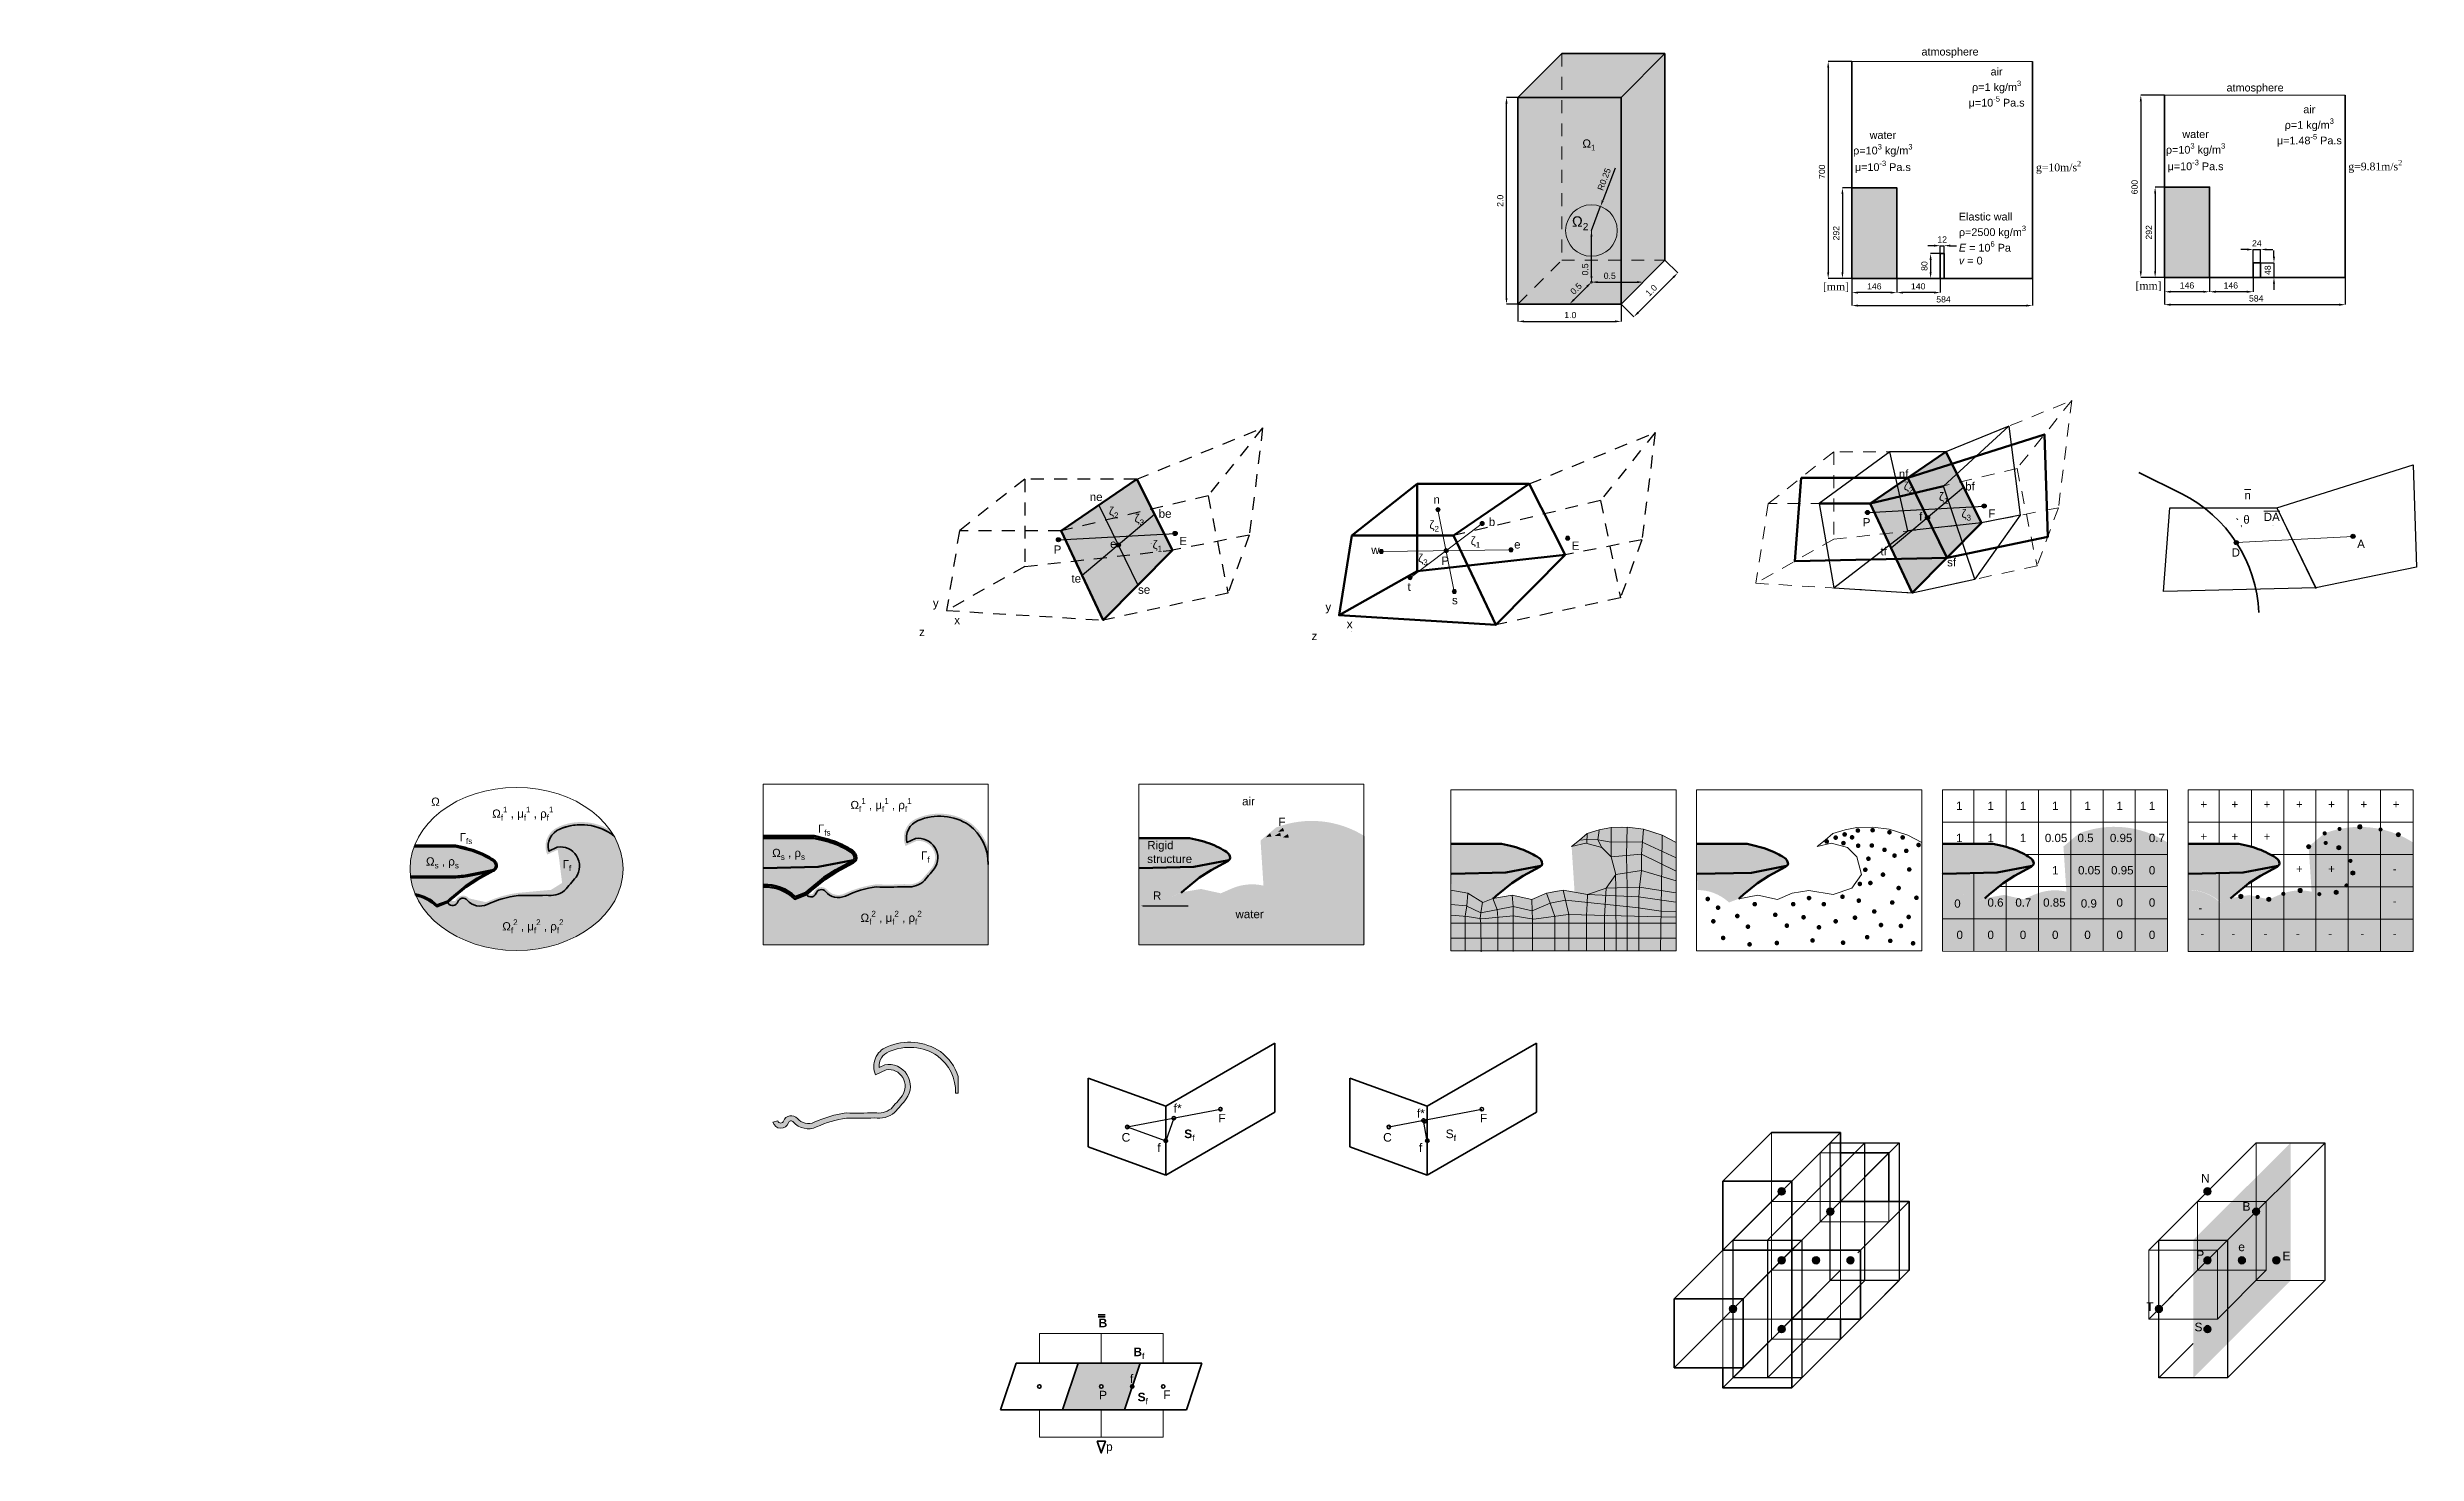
# Model space of a CAD drawing. Header units: millimetres. Extents: x -488.3 to -450.2, y 115.5 to 173.2.
# Drawn here: x -488.28 to -465.33, y 159.62 to 173.24 of the extents above; entities that cross this region are included whole.
import ezdxf

# ---------------------------------------------------------------- set-up
doc = ezdxf.new("R2010")
doc.units = ezdxf.units.MM
doc.linetypes.add('HIDDEN', pattern=[9.525, 6.35, -3.175])
doc.linetypes.add('HIDDEN2', pattern=[0.1875, 0.125, -0.0625])
doc.layers.get('0').update_dxf_attribs({"lineweight": 18})
doc.layers.get('Defpoints').update_dxf_attribs({"lineweight": 18})
for name, color, linetype, lineweight in [('CONTINUA FINA', 3, 'Continuous', 18), ('CONTINUA MEDIA', 2, 'Continuous', 25), ('CONTORNO', 4, 'Continuous', 35), ('DIMENSION', 9, 'Continuous', 15), ('HIDDED', 6, 'HIDDEN', 18), ('Sketch Geometry(ACINDEC)', 7, 'HIDDEN2', 15), ('TEXTO', 7, 'Continuous', 15)]:
    doc.layers.add(name, color=color, linetype=linetype, lineweight=lineweight)
doc.styles.add('ROMANS', font='arial.ttf')
doc.styles.get("Standard").update_dxf_attribs({"font": 'arial.ttf'})
doc.dimstyles.new('ACINDEC', dxfattribs={"dimscale": 0, "dimtxt": 2, "dimasz": 2, "dimexe": 0, "dimexo": 0, "dimgap": 1, "dimtad": 1, "dimdec": 1, "dimzin": 0, "dimdsep": 46, "dimtxsty": 'ROMANS', "dimcen": 1, "dimclrd": 256, "dimclre": 256, "dimclrt": 6, "dimadec": 0, "dimazin": 0, "dimtfac": 0.0075, "dimtdec": 1, "dimtmove": 0, "dimatfit": 3, "dimfxl": 1, "dimtolj": 1, "dimtzin": 0, "dimarcsym": 0})
doc.dimstyles.new('ACINDEC_2', dxfattribs={"dimscale": 0.03005, "dimtxt": 2, "dimasz": 2, "dimexe": 0, "dimexo": 0, "dimgap": 1, "dimtad": 1, "dimdec": 1, "dimzin": 0, "dimdsep": 46, "dimtxsty": 'ROMANS', "dimcen": 1, "dimclrd": 256, "dimclre": 256, "dimclrt": 6, "dimadec": 0, "dimazin": 0, "dimtfac": 0.0075, "dimtdec": 1, "dimtmove": 0, "dimatfit": 3, "dimfxl": 1, "dimtolj": 1, "dimtzin": 0, "dimarcsym": 0})
pattern_1 = [(0, (1.066, 0), (0, 6.985), [5.08, -1.905]), (90, (1.066, 0), (-6.985, 4e-16), [5.08, -1.905])]
pattern_2 = [(0, (1.066, 0), (0, 6.985), [5.08, -1.905]), (90, (1.066, 0), (-6.985, 4e-16), [5.08, -1.905])]
pattern_3 = [(0, (1.066, -0.0004), (0, 6.985), [5.08, -1.905]), (90, (1.066, -0.0004), (-6.985, 4e-16), [5.08, -1.905])]
pattern_4 = [(0, (0, 0), (0, 6.985), [5.08, -1.905]), (90, (0, 0), (-6.985, 4e-16), [5.08, -1.905])]

msp = doc.modelspace()

# ---------------------------------------------------------------- texts
at = {"layer": 'CONTINUA MEDIA', "insert": (-477.569, 165.064), "char_height": 0.08, "attachment_point": 1}
msp.add_mtext_dynamic_manual_height_columns('\\A1;R', width=0.07929, gutter_width=0.000156, heights=[0.113], dxfattribs=at)
at = {"layer": 'CONTINUA MEDIA', "color": 7, "true_color": 0xffffff, "insert": (-476.769, 164.885), "char_height": 0.08, "attachment_point": 1}
msp.add_mtext_dynamic_manual_height_columns('\\A1;{\\C256;water}', width=0.000758, gutter_width=0.000313, heights=[0], dxfattribs=at)
at = {"layer": 'DIMENSION', "char_height": 0.075, "attachment_point": 1}
for s, width, insert in [('\\A1;\\pxsm1,qc;{\\fTimes New Roman|b0|i0|c0|p18;\\C0;g=10m/s\\H0.7x;\\S2^ ;}', 0.59925, (-469.096, 172.137)), ('\\A1;\\pxsm1,qc;{\\fTimes New Roman|b0|i0|c0|p18;\\C0;g=9.81m/s\\H0.7x;\\S2^ ;}', 0.59925, (-466.028, 172.146)), ('\\pxsm1,qc;{\\fTimes New Roman|b0|i0|c0|p18;\\C6;[mm]}', 0.34477, (-471.125, 170.958)), ('\\pxsm1,qc;{\\fTimes New Roman|b0|i0|c0|p18;\\C6;[mm]}', 0.34477, (-468.097, 170.966))]:
    msp.add_mtext_dynamic_manual_height_columns(s, width=width, gutter_width=1.674, heights=[0], dxfattribs=dict(at, insert=insert))
at = {"layer": 'TEXTO', "attachment_point": 1}
for s, width, gutter_width, heights, insert, char_height in [('\\pxsm1,qc;{\\C0;atmosphere}', 0.07481, 1.674, [0], (-469.885, 173.232), 0.075), ('\\A1;\\pxa0.66667,sm1,qc;air\\P{\\fArial|b0|i0|c161|p34;ρ}=1 kg/m{\\H0.7x;\\S3^ ;\\H1.42857x;\\Pμ=10\\H0.7x;\\S-5^ ;\\H1.42857x; Pa.s}', 1.59714, 1, [0.606], (-470.195, 173.039), 0.075), ('\\pxsm1,qc;{\\C0;atmosphere}', 0.51427, 1.674, [0], (-467.15, 172.884), 0.075), ('\\A1;\\pxa0.66667,sm1,qc;air\\P{\\fArial|b0|i0|c161|p34;ρ}=1 kg/m{\\H0.7x;\\S3^ ;\\H1.42857x;\\Pμ=1.48\\H0.7x;\\S-5^ ;\\H1.42857x; Pa.s}', 1.59714, 1, [0.606], (-467.166, 172.673), 0.075), ('\\A1;\\pxa0.66667,sm1,qc;water\\P\\psm1.07917;{\\fArial|b0|i0|c161|p34;ρ}=10{\\H0.7x;\\S3^ ;\\H1.42857x; kg/m\\H0.7x;\\S3^ ;\\H1.42857x;\\Pμ=10\\H0.7x;\\S-3^ ;\\H1.42857x; Pa.s}', 0.57296, 1, [0], (-470.785, 172.425), 0.075), ('\\A1;\\pxa0.66667,sm1,qc;water\\P\\psm1.07917;{\\fArial|b0|i0|c161|p34;ρ}=10{\\H0.7x;\\S3^ ;\\H1.42857x; kg/m\\H0.7x;\\S3^ ;\\H1.42857x;\\Pμ=10\\H0.7x;\\S-3^ ;\\H1.42857x; Pa.s}', 0.57296, 1, [0], (-467.756, 172.433), 0.075), ('\\A1;Ω{\\H0.7x;\\S^ 1;}', 0.06144, 0.5, [0], (-473.409, 172.345), 0.08), ('\\A1;Ω{\\H0.7x;\\S^ 2;}', 0.1, 0.5, [0], (-473.51, 171.6), 0.1), ('\\A1;\\pxa0.66667,sm1;Elastic wall\\P\\pql;{\\fArial|b0|i0|c161|p34;ρ}=2500 kg/m{\\H0.7x;\\S3^ ;\\H1.42857x;\\P\\pa0.25,s*,t15;\\fArial|b0|i1|c0|p34;E \\fArial|b0|i0|c0|p34;= 10\\H0.7x;\\S6^ ;\\H1.42857x; Pa\\fArial|b0|i1|c0|p34;\\Pv \\fArial|b0|i0|c0|p34;= 0}', 0.7166, 1, [0], (-469.762, 171.635), 0.075), ('nf', 0.01618, 0.00667, [0], (-470.344, 169.147), 0.08), ('ne', 0.01618, 0.00667, [0], (-478.181, 168.924), 0.08), ('bf', 0.01618, 0.00667, [0], (-469.701, 169.026), 0.08), ('{\\On}', 0.01618, 0.00667, [0], (-466.996, 168.94), 0.08), ('be', 0.01618, 0.00667, [0], (-477.513, 168.762), 0.08), ('n', 0.01618, 0.00667, [0], (-474.852, 168.899), 0.08), ('b', 0.01618, 0.00667, [0], (-474.316, 168.682), 0.08), ('P', 0.01618, 0.00667, [0], (-470.693, 168.678), 0.08), ('f', 0.01618, 0.00667, [0], (-470.147, 168.734), 0.08), ('F', 0.01618, 0.00667, [0], (-469.477, 168.762), 0.08), ('θ', 0.06667, 0.00667, [0], (-467.007, 168.705), 0.08), ('{\\ODA}', 0.06667, 0.00667, [0], (-466.809, 168.73), 0.08), ('e', 0.01618, 0.00667, [0], (-477.984, 168.47), 0.08), ('E', 0.01618, 0.00667, [0], (-477.314, 168.497), 0.08), ('E', 0.01618, 0.00667, [0], (-473.512, 168.452), 0.08), ('A', 0.01618, 0.00667, [0], (-465.904, 168.469), 0.08), ('P', 0.01618, 0.00667, [0], (-478.53, 168.414), 0.08), ('w', 0.01618, 0.00667, [0], (-475.454, 168.411), 0.08), ('P', 0.01618, 0.00667, [0], (-474.775, 168.306), 0.08), ('e', 0.01618, 0.00667, [0], (-474.07, 168.464), 0.08), ('tf', 0.01618, 0.00667, [0], (-470.521, 168.398), 0.08), ('sf', 0.01618, 0.00667, [0], (-469.876, 168.291), 0.08), ('D', 0.01618, 0.00667, [0], (-467.12, 168.386), 0.08), ('te', 0.01618, 0.00667, [0], (-478.358, 168.134), 0.08), ('se', 0.01618, 0.00667, [0], (-477.713, 168.026), 0.08), ('t', 0.01618, 0.00667, [0], (-475.102, 168.054), 0.08), ('s', 0.01618, 0.00667, [0], (-474.672, 167.924), 0.08), ('\\A1;Ω', 0.70376, 0.00667, [0], (-484.56, 165.973), 0.08), ('\\A1;Ω{\\H0.7x;\\S^ f;\\S1^ ;} , μ{\\H0.7x;\\S^ f;\\H1x;\\S1^ ;} , ρ{\\H0.7x;\\S^ f;\\H1x;\\S1^ ;}', 0.70376, 0.00667, [0], (-480.499, 165.968), 0.08), ('\\A1;air', 0.000758, 0.000313, [0], (-476.705, 165.978), 0.08), ('\\A1;+', 0.00313, 0.000313, [0], (-467.423, 165.948), 0.08), ('\\A1;+', 0.00313, 0.000313, [0], (-467.122, 165.948), 0.08), ('\\A1;+', 0.00313, 0.000313, [0], (-466.81, 165.948), 0.08), ('\\A1;+', 0.00313, 0.000313, [0], (-466.497, 165.948), 0.08), ('\\A1;+', 0.00313, 0.000313, [0], (-466.185, 165.948), 0.08), ('\\A1;+', 0.00313, 0.000313, [0], (-465.872, 165.948), 0.08), ('\\A1;+', 0.00313, 0.000313, [0], (-465.56, 165.948), 0.08), ('\\A1;Ω{\\H0.7x;\\S^ f;\\S1^ ;} , μ{\\H0.7x;\\S^ f;\\H1x;\\S1^ ;} , ρ{\\H0.7x;\\S^ f;\\H1x;\\S1^ ;}', 0.70376, 0.00667, [0], (-483.969, 165.885), 0.08), ('\\A1;{\\C1;Γ\\H0.7x;\\S^ fs;}', 0.47205, 0.00667, [0], (-480.814, 165.712), 0.08), ('\\A1;F', 0.07929, 0.000156, [0.113], (-476.353, 165.777), 0.08), ('\\A1;{\\C1;Γ\\H0.7x;\\S^ fs;}', 0.47205, 0.00667, [0], (-484.284, 165.63), 0.08), ('\\A1;Rigid structure', 0.63825, 0.000156, [0.275], (-477.624, 165.553), 0.08), ('\\A1;+', 0.00313, 0.000313, [0], (-467.423, 165.636), 0.08), ('\\A1;+', 0.00313, 0.000313, [0], (-467.122, 165.636), 0.08), ('\\A1;+', 0.00313, 0.000313, [0], (-466.81, 165.636), 0.08), ('\\A1;{\\C5;\\c16711680;Γ\\H0.7x;\\S^ f;}', 0.47205, 0.00667, [0], (-483.287, 165.368), 0.08), ('\\A1;{\\C5;\\c16711680;Γ\\H0.7x;\\S^ f;}', 0.47205, 0.00667, [0], (-479.816, 165.451), 0.08), ('\\A1;+', 0.00313, 0.000313, [0], (-466.497, 165.323), 0.08), ('\\A1;+', 0.00313, 0.000313, [0], (-466.185, 165.323), 0.08), ('\\A1;-', 0.00313, 0.000313, [0], (-465.56, 165.323), 0.08), ('\\A1;Ω{\\H0.7x;\\S^ f;\\S2^ ;} , μ{\\H0.7x;\\S^ f;\\S2^ ;} , ρ{\\H0.7x;\\S^ f;\\H1x;\\S2^ ;}', 0.70376, 0.00667, [0], (-483.871, 164.794), 0.08), ('\\A1;Ω{\\H0.7x;\\S^ f;\\S2^ ;} , μ{\\H0.7x;\\S^ f;\\S2^ ;} , ρ{\\H0.7x;\\S^ f;\\H1x;\\S2^ ;}', 0.70376, 0.00667, [0], (-480.401, 164.877), 0.08), ('\\A1;-', 0.00313, 0.000313, [0], (-467.442, 164.944), 0.08), ('\\A1;-', 0.00313, 0.000313, [0], (-465.56, 165.011), 0.08), ('\\A1;-', 0.00313, 0.000313, [0], (-467.423, 164.698), 0.08), ('\\A1;-', 0.00313, 0.000313, [0], (-467.122, 164.698), 0.08), ('\\A1;-', 0.00313, 0.000313, [0], (-466.81, 164.698), 0.08), ('\\A1;-', 0.00313, 0.000313, [0], (-466.497, 164.698), 0.08), ('\\A1;-', 0.00313, 0.000313, [0], (-466.185, 164.698), 0.08), ('\\A1;-', 0.00313, 0.000313, [0], (-465.872, 164.698), 0.08), ('\\A1;-', 0.00313, 0.000313, [0], (-465.56, 164.698), 0.08), ('\\A1;f*', 0.12825, 0.417, [0], (-477.368, 163.007), 0.0833), ('\\A1;f*', 0.12825, 0.417, [0], (-475.012, 162.958), 0.0833), ('\\A1;C', 0.0512, 0.417, [0], (-477.872, 162.725), 0.0833), ('\\A1;{\\fArial|b1|i0|c0|p34;S\\fArial|b0|i0|c0|p34;\\H0.7x;\\S^ f;}', 0.0512, 0.417, [0], (-477.266, 162.759), 0.08333), ('\\A1;F', 0.0512, 0.417, [0], (-476.935, 162.911), 0.0833), ('\\A1;C', 0.0512, 0.417, [0], (-475.339, 162.725), 0.0833), ('\\A1;S{\\H0.7x;\\S^ f;}', 0.08333, 0.417, [0], (-474.733, 162.759), 0.08333), ('\\A1;F', 0.0512, 0.417, [0], (-474.402, 162.911), 0.0833), ('\\A1;f', 0.0512, 0.417, [0], (-477.526, 162.624), 0.0833), ('\\A1;f', 0.0512, 0.417, [0], (-474.993, 162.624), 0.0833), ('\\A1;N', 0.08333, 0.417, [0], (-467.416, 162.328), 0.0833), ('\\A1;B', 0.08333, 0.417, [0], (-467.015, 162.056), 0.0833), ('\\A1;P', 0.08333, 0.417, [0], (-467.463, 161.588), 0.0833), ('\\A1;e', 0.08333, 0.417, [0], (-467.056, 161.665), 0.0833), ('\\A1;E', 0.0512, 0.417, [0], (-466.628, 161.577), 0.0833), ('\\A1;{\\fArial|b1|i0|c0|p34;B}', 0.08333, 0.417, [0], (-478.095, 160.928), 0.08333), ('\\A1;T', 0.08333, 0.417, [0], (-467.946, 161.086), 0.0833), ('\\A1;S', 0.08333, 0.417, [0], (-467.48, 160.889), 0.0833), ('\\A1;{\\fArial|b1|i0|c0|p34;B\\fArial|b0|i0|c0|p34;\\H0.7x;\\S^ f;}', 0.08333, 0.417, [0], (-477.758, 160.648), 0.08333), ('\\A1;P', 0.08333, 0.417, [0], (-478.091, 160.23), 0.0833), ('\\A1;f', 0.0512, 0.417, [0], (-477.792, 160.387), 0.0833), ('\\A1;{\\fArial|b1|i0|c0|p34;S\\fArial|b0|i0|c0|p34;\\H0.7x;\\S^ f;}', 0.08333, 0.417, [0], (-477.717, 160.211), 0.08333), ('\\A1;F', 0.0512, 0.417, [0], (-477.469, 160.233), 0.0833), ('\\A1;p', 0.08333, 0.417, [0], (-478.023, 159.73), 0.0833)]:
    msp.add_mtext_dynamic_manual_height_columns(s, width=width, gutter_width=gutter_width, heights=heights, dxfattribs=dict(at, insert=insert, char_height=char_height))
at = {"layer": 'TEXTO', "char_height": 0.08, "attachment_point": 1}
for s, insert, width in [('\\A1;ζ{\\H0.7x;\\S^ 2;}', (-470.296, 169.028), 0.01618), ('\\A1;ζ{\\H0.7x;\\S^ 1;}', (-469.955, 168.926), 0.01618), ('\\A1;ζ{\\H0.7x;\\S^ 2;}', (-477.995, 168.785), 0.01618), ('\\A1;ζ{\\H0.7x;\\S^ 3;}', (-477.747, 168.716), 0.01618), ('\\A1;ζ{\\H0.7x;\\S^ 3;}', (-469.737, 168.762), 0.01618), ('\\A1;ζ{\\H0.7x;\\S^ 1;}', (-477.572, 168.462), 0.01618), ('\\A1;ζ{\\H0.7x;\\S^ 2;}', (-474.891, 168.654), 0.01618), ('\\A1;ζ{\\H0.7x;\\S^ 1;}', (-474.491, 168.498), 0.01618), ('\\A1;ζ{\\H0.7x;\\S^ 3;}', (-475, 168.33), 0.01618), ('\\A1;y', (-479.7, 167.897), 0.0723), ('\\A1;y', (-475.898, 167.86), 0.0723), ('\\A1;z', (-479.834, 167.616), 0.0723), ('\\A1;x', (-479.493, 167.731), 0.0723), ('\\A1;z', (-476.032, 167.578), 0.0723), ('\\A1;x', (-475.691, 167.693), 0.0723)]:
    msp.add_mtext(s, dxfattribs=dict(at, insert=insert, width=width))
at = {"layer": 'TEXTO', "color": 251, "true_color": 0x636466, "char_height": 0.08, "attachment_point": 1}
for s, width, insert in [('\\A1;{\\C256;1}', 0.00313, (-469.79, 165.933)), ('\\A1;{\\C256;1}', 0.00313, (-469.485, 165.933)), ('\\A1;{\\C256;1}', 0.00313, (-469.172, 165.933)), ('\\A1;{\\C256;1}', 0.00313, (-468.86, 165.933)), ('\\A1;{\\C256;1}', 0.00313, (-468.547, 165.933)), ('\\A1;{\\C256;1}', 0.00313, (-468.235, 165.933)), ('\\A1;{\\C256;1}', 0.00313, (-467.922, 165.933)), ('\\A1;{\\C256;1}', 0.00313, (-469.79, 165.622)), ('\\A1;{\\C256;1}', 0.00313, (-469.485, 165.622)), ('\\A1;{\\C256;1}', 0.00313, (-469.172, 165.622)), ('\\A1;{\\C256;0.05}', 0.08, (-468.929, 165.622)), ('\\A1;{\\C256;0.5}', 0.00313, (-468.613, 165.622)), ('\\A1;{\\C256;0.95}', 0.00313, (-468.299, 165.622)), ('\\A1;{\\C256;0.7}', 0.00313, (-467.922, 165.622)), ('\\A1;{\\C256;1}', 0.00313, (-468.86, 165.309)), ('\\A1;{\\C256;0.05}', 0.00313, (-468.608, 165.309)), ('\\A1;{\\C256;0.95}', 0.00313, (-468.288, 165.309)), ('\\A1;{\\C256;0}', 0.00313, (-467.922, 165.309)), ('\\A1;{\\C256;0}', 0.00313, (-469.807, 164.987)), ('\\A1;{\\C256;0.6}', 0.00313, (-469.485, 164.997)), ('\\A1;{\\C256;0.7}', 0.00313, (-469.215, 164.997)), ('\\A1;{\\C256;0.85}', 0.00313, (-468.946, 164.997)), ('\\A1;{\\C256;0.9}', 0.00313, (-468.581, 164.988)), ('\\A1;{\\C256;0}', 0.00313, (-468.235, 164.997)), ('\\A1;{\\C256;0}', 0.00313, (-467.922, 164.997)), ('\\A1;{\\C256;0}', 0.00313, (-469.785, 164.684)), ('\\A1;{\\C256;0}', 0.00313, (-469.485, 164.684)), ('\\A1;{\\C256;0}', 0.00313, (-469.172, 164.684)), ('\\A1;{\\C256;0}', 0.00313, (-468.86, 164.684)), ('\\A1;{\\C256;0}', 0.00313, (-468.547, 164.684)), ('\\A1;{\\C256;0}', 0.00313, (-468.235, 164.684)), ('\\A1;{\\C256;0}', 0.00313, (-467.922, 164.684))]:
    msp.add_mtext_dynamic_manual_height_columns(s, width=width, gutter_width=0.000313, heights=[0], dxfattribs=dict(at, insert=insert))
at = {"layer": 'TEXTO', "color": 7, "true_color": 0xffffff, "char_height": 0.08, "attachment_point": 1}
for insert in [(-481.257, 165.477), (-484.61, 165.395)]:
    msp.add_mtext_dynamic_manual_height_columns('\\A1;Ω{\\H0.7x;\\S^ s;} , ρ{\\H0.7x;\\S^ s;}', width=0.70376, gutter_width=0.00667, heights=[0], dxfattribs=dict(at, insert=insert))

# ---------------------------------------------------------------- blocks, each defined once
blk = doc.blocks.new('*D5')
at = {"layer": 'Defpoints', "color": 0, "transparency": 16777216}
for p in [(-474.033, 170.751), (-473.033, 170.751), (-473.033, 170.583)]:
    blk.add_point(p, dxfattribs=at)
at = {"layer": 'DIMENSION', "lineweight": -2, "transparency": 16777216}
for p, q in [((-474.033, 170.751), (-474.033, 170.583)), ((-473.033, 170.751), (-473.033, 170.583)), ((-473.973, 170.583), (-473.093, 170.583))]:
    blk.add_line(p, q, dxfattribs=at)
at = {"layer": 'DIMENSION', "transparency": 16777216}
for points in [[(-473.973, 170.593), (-473.973, 170.573), (-474.033, 170.583)], [(-473.093, 170.593), (-473.093, 170.573), (-473.033, 170.583)]]:
    blk.add_solid(points, dxfattribs=at)
at = {"layer": 'DIMENSION', "color": 6, "transparency": 16777216, "insert": (-473.526, 170.644), "char_height": 0.0601, "attachment_point": 5, "style": 'ROMANS'}
blk.add_mtext('\\A1;1.0', dxfattribs=at)
blk = doc.blocks.new('*D6')
at = {"layer": 'Defpoints', "color": 0, "transparency": 16777216}
for p in [(-474.144, 172.751), (-474.033, 172.751), (-474.033, 170.751)]:
    blk.add_point(p, dxfattribs=at)
at = {"layer": 'DIMENSION', "lineweight": -2, "transparency": 16777216}
for p, q in [((-474.033, 172.751), (-474.144, 172.751)), ((-474.144, 170.811), (-474.144, 172.691)), ((-474.033, 170.751), (-474.144, 170.751))]:
    blk.add_line(p, q, dxfattribs=at)
at = {"layer": 'DIMENSION', "transparency": 16777216}
for points in [[(-474.154, 172.691), (-474.134, 172.691), (-474.144, 172.751)], [(-474.154, 170.811), (-474.134, 170.811), (-474.144, 170.751)]]:
    blk.add_solid(points, dxfattribs=at)
at = {"layer": 'DIMENSION', "color": 6, "transparency": 16777216, "insert": (-474.205, 171.751), "char_height": 0.0601, "attachment_point": 5, "rotation": 90, "style": 'ROMANS'}
blk.add_mtext('\\A1;2.0', dxfattribs=at)
blk = doc.blocks.new('*D7')
at = {"layer": 'Defpoints', "color": 0, "transparency": 16777216}
for p in [(-473.321, 170.963), (-472.821, 170.963), (-472.821, 170.963)]:
    blk.add_point(p, dxfattribs=at)
at = {"layer": 'DIMENSION', "lineweight": -2, "transparency": 16777216}
blk.add_line((-473.261, 170.963), (-472.881, 170.963), dxfattribs=at)
at = {"layer": 'DIMENSION', "transparency": 16777216}
for points in [[(-473.261, 170.973), (-473.261, 170.953), (-473.321, 170.963)], [(-472.881, 170.973), (-472.881, 170.953), (-472.821, 170.963)]]:
    blk.add_solid(points, dxfattribs=at)
at = {"layer": 'DIMENSION', "color": 6, "transparency": 16777216, "insert": (-473.144, 171.024), "char_height": 0.0601, "attachment_point": 5, "style": 'ROMANS'}
blk.add_mtext('\\A1;0.5', dxfattribs=at)
blk = doc.blocks.new('*D8')
at = {"layer": 'Defpoints', "color": 0, "transparency": 16777216}
for p in [(-473.233, 171.697), (-473.321, 171.463)]:
    blk.add_point(p, dxfattribs=at)
at = {"layer": 'DIMENSION', "lineweight": -2, "transparency": 16777216}
for p, q in [((-473.093, 172.066), (-473.211, 171.753)), ((-473.321, 171.463), (-473.233, 171.697))]:
    blk.add_line(p, q, dxfattribs=at)
at = {"layer": 'DIMENSION', "transparency": 16777216}
blk.add_solid([(-473.221, 171.757), (-473.202, 171.749), (-473.233, 171.697)], dxfattribs=at)
at = {"layer": 'DIMENSION', "color": 6, "transparency": 16777216, "insert": (-473.198, 171.959), "char_height": 0.0601, "attachment_point": 5, "rotation": 69.2415, "style": 'ROMANS'}
blk.add_mtext('\\A1;R0.25', dxfattribs=at)
blk = doc.blocks.new('*D9')
at = {"layer": 'Defpoints', "color": 0, "transparency": 16777216}
for p in [(-473.533, 170.751), (-473.321, 170.963), (-473.321, 170.963)]:
    blk.add_point(p, dxfattribs=at)
at = {"layer": 'DIMENSION', "lineweight": -2, "transparency": 16777216}
blk.add_line((-473.491, 170.793), (-473.364, 170.92), dxfattribs=at)
at = {"layer": 'DIMENSION', "transparency": 16777216}
for points in [[(-473.498, 170.8), (-473.484, 170.786), (-473.533, 170.751)], [(-473.371, 170.928), (-473.357, 170.913), (-473.321, 170.963)]]:
    blk.add_solid(points, dxfattribs=at)
at = {"layer": 'DIMENSION', "color": 6, "transparency": 16777216, "insert": (-473.47, 170.9), "char_height": 0.0601, "attachment_point": 5, "rotation": 45, "style": 'ROMANS'}
blk.add_mtext('\\A1;0.5', dxfattribs=at)
blk = doc.blocks.new('*D10')
at = {"layer": 'Defpoints', "color": 0, "transparency": 16777216}
for p in [(-473.321, 171.463), (-473.321, 171.463), (-473.321, 170.963)]:
    blk.add_point(p, dxfattribs=at)
at = {"layer": 'DIMENSION', "lineweight": -2, "transparency": 16777216}
blk.add_line((-473.321, 171.023), (-473.321, 171.403), dxfattribs=at)
at = {"layer": 'DIMENSION', "transparency": 16777216}
for points in [[(-473.331, 171.403), (-473.311, 171.403), (-473.321, 171.463)], [(-473.331, 171.023), (-473.311, 171.023), (-473.321, 170.963)]]:
    blk.add_solid(points, dxfattribs=at)
at = {"layer": 'DIMENSION', "color": 6, "transparency": 16777216, "insert": (-473.382, 171.086), "char_height": 0.0601, "attachment_point": 5, "rotation": 90, "style": 'ROMANS'}
blk.add_mtext('\\A1;0.5', dxfattribs=at)
blk = doc.blocks.new('*D11')
at = {"layer": 'Defpoints', "color": 0, "transparency": 16777216}
for p in [(-470.8, 170.999), (-469.048, 170.999), (-469.048, 170.736)]:
    blk.add_point(p, dxfattribs=at)
at = {"layer": 'DIMENSION', "lineweight": -2, "transparency": 16777216}
for p, q in [((-470.8, 170.999), (-470.8, 170.736)), ((-469.048, 170.999), (-469.048, 170.736)), ((-470.74, 170.736), (-469.108, 170.736))]:
    blk.add_line(p, q, dxfattribs=at)
at = {"layer": 'DIMENSION', "transparency": 16777216}
for points in [[(-470.74, 170.746), (-470.74, 170.726), (-470.8, 170.736)], [(-469.108, 170.746), (-469.108, 170.726), (-469.048, 170.736)]]:
    blk.add_solid(points, dxfattribs=at)
at = {"layer": 'DIMENSION', "color": 6, "transparency": 16777216, "insert": (-469.911, 170.796), "char_height": 0.0601, "attachment_point": 5, "style": 'ROMANS'}
blk.add_mtext('\\A1;584', dxfattribs=at)
blk = doc.blocks.new('*D12')
at = {"layer": 'Defpoints', "color": 0, "transparency": 16777216}
for p in [(-470.8, 170.999), (-470.362, 170.999), (-470.8, 170.862)]:
    blk.add_point(p, dxfattribs=at)
at = {"layer": 'DIMENSION', "lineweight": -2, "transparency": 16777216}
for p, q in [((-470.8, 170.999), (-470.8, 170.862)), ((-470.362, 170.999), (-470.362, 170.862)), ((-470.422, 170.862), (-470.74, 170.862))]:
    blk.add_line(p, q, dxfattribs=at)
at = {"layer": 'DIMENSION', "transparency": 16777216}
for points in [[(-470.74, 170.872), (-470.74, 170.852), (-470.8, 170.862)], [(-470.422, 170.872), (-470.422, 170.852), (-470.362, 170.862)]]:
    blk.add_solid(points, dxfattribs=at)
at = {"layer": 'DIMENSION', "color": 6, "transparency": 16777216, "insert": (-470.581, 170.922), "char_height": 0.0601, "attachment_point": 5, "style": 'ROMANS'}
blk.add_mtext('\\A1;146', dxfattribs=at)
blk = doc.blocks.new('*D13')
at = {"layer": 'Defpoints', "color": 0, "transparency": 16777216}
for p in [(-469.942, 171.239), (-469.906, 171.316), (-469.906, 171.239)]:
    blk.add_point(p, dxfattribs=at)
at = {"layer": 'DIMENSION', "lineweight": -2, "transparency": 16777216}
for p, q in [((-470.002, 171.316), (-470.062, 171.316)), ((-469.942, 171.239), (-469.942, 171.316)), ((-469.942, 171.316), (-469.906, 171.316)), ((-469.906, 171.239), (-469.906, 171.316)), ((-469.846, 171.316), (-469.786, 171.316))]:
    blk.add_line(p, q, dxfattribs=at)
at = {"layer": 'DIMENSION', "transparency": 16777216}
for points in [[(-470.002, 171.326), (-470.002, 171.306), (-469.942, 171.316)], [(-469.846, 171.326), (-469.846, 171.306), (-469.906, 171.316)]]:
    blk.add_solid(points, dxfattribs=at)
at = {"layer": 'DIMENSION', "color": 6, "transparency": 16777216, "insert": (-469.924, 171.376), "char_height": 0.0601, "attachment_point": 5, "style": 'ROMANS'}
blk.add_mtext('\\A1;12', dxfattribs=at)
blk = doc.blocks.new('*D14')
at = {"layer": 'Defpoints', "color": 0, "transparency": 16777216}
for p in [(-470.8, 171.875), (-470.89, 170.999), (-470.8, 170.999)]:
    blk.add_point(p, dxfattribs=at)
at = {"layer": 'DIMENSION', "lineweight": -2, "transparency": 16777216}
for p, q in [((-470.8, 171.875), (-470.89, 171.875)), ((-470.89, 171.815), (-470.89, 171.059)), ((-470.8, 170.999), (-470.89, 170.999))]:
    blk.add_line(p, q, dxfattribs=at)
at = {"layer": 'DIMENSION', "transparency": 16777216}
for points in [[(-470.9, 171.815), (-470.88, 171.815), (-470.89, 171.875)], [(-470.9, 171.059), (-470.88, 171.059), (-470.89, 170.999)]]:
    blk.add_solid(points, dxfattribs=at)
at = {"layer": 'DIMENSION', "color": 6, "transparency": 16777216, "insert": (-470.95, 171.437), "char_height": 0.0601, "attachment_point": 5, "rotation": 90, "style": 'ROMANS'}
blk.add_mtext('\\A1;292', dxfattribs=at)
blk = doc.blocks.new('*D15')
at = {"layer": 'Defpoints', "color": 0, "transparency": 16777216}
for p in [(-470.8, 173.099), (-471.028, 170.999), (-470.8, 170.999)]:
    blk.add_point(p, dxfattribs=at)
at = {"layer": 'DIMENSION', "lineweight": -2, "transparency": 16777216}
for p, q in [((-470.8, 173.099), (-471.028, 173.099)), ((-471.028, 173.039), (-471.028, 171.059)), ((-470.8, 170.999), (-471.028, 170.999))]:
    blk.add_line(p, q, dxfattribs=at)
at = {"layer": 'DIMENSION', "transparency": 16777216}
for points in [[(-471.038, 173.039), (-471.018, 173.039), (-471.028, 173.099)], [(-471.038, 171.059), (-471.018, 171.059), (-471.028, 170.999)]]:
    blk.add_solid(points, dxfattribs=at)
at = {"layer": 'DIMENSION', "color": 6, "transparency": 16777216, "insert": (-471.088, 172.032), "char_height": 0.0601, "attachment_point": 5, "rotation": 90, "style": 'ROMANS'}
blk.add_mtext('\\A1;700', dxfattribs=at)
blk = doc.blocks.new('*D16')
at = {"layer": 'Defpoints', "color": 0, "transparency": 16777216}
for p in [(-469.942, 171.239), (-470.036, 170.999), (-469.942, 170.999)]:
    blk.add_point(p, dxfattribs=at)
at = {"layer": 'DIMENSION', "lineweight": -2, "transparency": 16777216}
for p, q in [((-469.942, 171.239), (-470.036, 171.239)), ((-470.036, 171.179), (-470.036, 171.059)), ((-469.942, 170.999), (-470.036, 170.999))]:
    blk.add_line(p, q, dxfattribs=at)
at = {"layer": 'DIMENSION', "transparency": 16777216}
for points in [[(-470.046, 171.179), (-470.026, 171.179), (-470.036, 171.239)], [(-470.046, 171.059), (-470.026, 171.059), (-470.036, 170.999)]]:
    blk.add_solid(points, dxfattribs=at)
at = {"layer": 'DIMENSION', "color": 6, "transparency": 16777216, "insert": (-470.096, 171.119), "char_height": 0.0601, "attachment_point": 5, "rotation": 90, "style": 'ROMANS'}
blk.add_mtext('\\A1;80', dxfattribs=at)
blk = doc.blocks.new('*D17')
at = {"layer": 'Defpoints', "color": 0, "transparency": 16777216}
for p in [(-470.362, 170.999), (-469.942, 170.999), (-470.362, 170.862)]:
    blk.add_point(p, dxfattribs=at)
at = {"layer": 'DIMENSION', "lineweight": -2, "transparency": 16777216}
for p, q in [((-470.362, 170.999), (-470.362, 170.862)), ((-469.942, 170.999), (-469.942, 170.862)), ((-470.002, 170.862), (-470.302, 170.862))]:
    blk.add_line(p, q, dxfattribs=at)
at = {"layer": 'DIMENSION', "transparency": 16777216}
for points in [[(-470.302, 170.872), (-470.302, 170.852), (-470.362, 170.862)], [(-470.002, 170.872), (-470.002, 170.852), (-469.942, 170.862)]]:
    blk.add_solid(points, dxfattribs=at)
at = {"layer": 'DIMENSION', "color": 6, "transparency": 16777216, "insert": (-470.156, 170.922), "char_height": 0.0601, "attachment_point": 5, "style": 'ROMANS'}
blk.add_mtext('\\A1;140', dxfattribs=at)
blk = doc.blocks.new('*D22')
at = {"layer": 'Defpoints', "color": 0, "transparency": 16777216}
for p in [(-467.771, 171.007), (-466.019, 171.007), (-466.019, 170.745)]:
    blk.add_point(p, dxfattribs=at)
at = {"layer": 'DIMENSION', "lineweight": -2, "transparency": 16777216}
for p, q in [((-467.771, 171.007), (-467.771, 170.745)), ((-466.019, 171.007), (-466.019, 170.745)), ((-467.711, 170.745), (-466.079, 170.745))]:
    blk.add_line(p, q, dxfattribs=at)
at = {"layer": 'DIMENSION', "transparency": 16777216}
for points in [[(-467.711, 170.755), (-467.711, 170.734), (-467.771, 170.745)], [(-466.079, 170.755), (-466.079, 170.734), (-466.019, 170.745)]]:
    blk.add_solid(points, dxfattribs=at)
at = {"layer": 'DIMENSION', "color": 6, "transparency": 16777216, "insert": (-466.882, 170.805), "char_height": 0.0601, "attachment_point": 5, "style": 'ROMANS'}
blk.add_mtext('\\A1;584', dxfattribs=at)
blk = doc.blocks.new('*D23')
at = {"layer": 'Defpoints', "color": 0, "transparency": 16777216}
for p in [(-467.771, 171.007), (-467.333, 171.007), (-467.771, 170.87)]:
    blk.add_point(p, dxfattribs=at)
at = {"layer": 'DIMENSION', "lineweight": -2, "transparency": 16777216}
for p, q in [((-467.771, 171.007), (-467.771, 170.87)), ((-467.333, 171.007), (-467.333, 170.87)), ((-467.393, 170.87), (-467.711, 170.87))]:
    blk.add_line(p, q, dxfattribs=at)
at = {"layer": 'DIMENSION', "transparency": 16777216}
for points in [[(-467.711, 170.88), (-467.711, 170.86), (-467.771, 170.87)], [(-467.393, 170.88), (-467.393, 170.86), (-467.333, 170.87)]]:
    blk.add_solid(points, dxfattribs=at)
at = {"layer": 'DIMENSION', "color": 6, "transparency": 16777216, "insert": (-467.552, 170.931), "char_height": 0.0601, "attachment_point": 5, "style": 'ROMANS'}
blk.add_mtext('\\A1;146', dxfattribs=at)
blk = doc.blocks.new('*D24')
at = {"layer": 'Defpoints', "color": 0, "transparency": 16777216}
for p in [(-466.84, 171.279), (-466.911, 171.15), (-466.84, 171.15)]:
    blk.add_point(p, dxfattribs=at)
at = {"layer": 'DIMENSION', "lineweight": -2, "transparency": 16777216}
for p, q in [((-466.971, 171.279), (-467.032, 171.279)), ((-466.911, 171.15), (-466.911, 171.279)), ((-466.911, 171.279), (-466.84, 171.279)), ((-466.84, 171.15), (-466.84, 171.279)), ((-466.78, 171.279), (-466.72, 171.279))]:
    blk.add_line(p, q, dxfattribs=at)
at = {"layer": 'DIMENSION', "transparency": 16777216}
for points in [[(-466.971, 171.289), (-466.971, 171.269), (-466.911, 171.279)], [(-466.78, 171.289), (-466.78, 171.269), (-466.84, 171.279)]]:
    blk.add_solid(points, dxfattribs=at)
at = {"layer": 'DIMENSION', "color": 6, "transparency": 16777216, "insert": (-466.876, 171.339), "char_height": 0.0601, "attachment_point": 5, "style": 'ROMANS'}
blk.add_mtext('\\A1;24', dxfattribs=at)
blk = doc.blocks.new('*D18')
at = {"layer": 'Defpoints', "color": 0, "transparency": 16777216}
for p in [(-467.771, 171.883), (-467.861, 171.007), (-467.771, 171.007)]:
    blk.add_point(p, dxfattribs=at)
at = {"layer": 'DIMENSION', "lineweight": -2, "transparency": 16777216}
for p, q in [((-467.771, 171.883), (-467.861, 171.883)), ((-467.861, 171.823), (-467.861, 171.067)), ((-467.771, 171.007), (-467.861, 171.007))]:
    blk.add_line(p, q, dxfattribs=at)
at = {"layer": 'DIMENSION', "transparency": 16777216}
for points in [[(-467.871, 171.823), (-467.851, 171.823), (-467.861, 171.883)], [(-467.871, 171.067), (-467.851, 171.067), (-467.861, 171.007)]]:
    blk.add_solid(points, dxfattribs=at)
at = {"layer": 'DIMENSION', "color": 6, "transparency": 16777216, "insert": (-467.921, 171.445), "char_height": 0.0601, "attachment_point": 5, "rotation": 90, "style": 'ROMANS'}
blk.add_mtext('\\A1;292', dxfattribs=at)
blk = doc.blocks.new('*D19')
at = {"layer": 'Defpoints', "color": 0, "transparency": 16777216}
for p in [(-467.771, 172.774), (-468, 171.007), (-467.771, 171.007)]:
    blk.add_point(p, dxfattribs=at)
at = {"layer": 'DIMENSION', "lineweight": -2, "transparency": 16777216}
for p, q in [((-467.771, 172.774), (-468, 172.774)), ((-468, 172.714), (-468, 171.067)), ((-467.771, 171.007), (-468, 171.007))]:
    blk.add_line(p, q, dxfattribs=at)
at = {"layer": 'DIMENSION', "transparency": 16777216}
for points in [[(-468.01, 172.714), (-467.99, 172.714), (-468, 172.774)], [(-468.01, 171.067), (-467.99, 171.067), (-468, 171.007)]]:
    blk.add_solid(points, dxfattribs=at)
at = {"layer": 'DIMENSION', "color": 6, "transparency": 16777216, "insert": (-468.06, 171.883), "char_height": 0.0601, "attachment_point": 5, "rotation": 90, "style": 'ROMANS'}
blk.add_mtext('\\A1;600', dxfattribs=at)
blk = doc.blocks.new('*D20')
at = {"layer": 'Defpoints', "color": 0, "transparency": 16777216}
for p in [(-466.913, 171.007), (-466.911, 171.15), (-466.71, 171.007)]:
    blk.add_point(p, dxfattribs=at)
at = {"layer": 'DIMENSION', "lineweight": -2, "transparency": 16777216}
for p, q in [((-466.71, 171.21), (-466.71, 171.27)), ((-466.913, 171.007), (-466.71, 171.007)), ((-466.911, 171.15), (-466.71, 171.15)), ((-466.71, 171.15), (-466.71, 171.007)), ((-466.71, 170.947), (-466.71, 170.887))]:
    blk.add_line(p, q, dxfattribs=at)
at = {"layer": 'DIMENSION', "transparency": 16777216}
for points in [[(-466.72, 171.21), (-466.7, 171.21), (-466.71, 171.15)], [(-466.72, 170.947), (-466.7, 170.947), (-466.71, 171.007)]]:
    blk.add_solid(points, dxfattribs=at)
at = {"layer": 'DIMENSION', "color": 6, "transparency": 16777216, "insert": (-466.77, 171.079), "char_height": 0.0601, "attachment_point": 5, "rotation": 90, "style": 'ROMANS'}
blk.add_mtext('\\A1;48', dxfattribs=at)
blk = doc.blocks.new('*D21')
at = {"layer": 'Defpoints', "color": 0, "transparency": 16777216}
for p in [(-467.333, 171.007), (-466.913, 171.007), (-467.333, 170.87)]:
    blk.add_point(p, dxfattribs=at)
at = {"layer": 'DIMENSION', "lineweight": -2, "transparency": 16777216}
for p, q in [((-467.333, 171.007), (-467.333, 170.87)), ((-466.913, 171.007), (-466.913, 170.87)), ((-466.973, 170.87), (-467.273, 170.87))]:
    blk.add_line(p, q, dxfattribs=at)
at = {"layer": 'DIMENSION', "transparency": 16777216}
for points in [[(-467.273, 170.88), (-467.273, 170.86), (-467.333, 170.87)], [(-466.973, 170.88), (-466.973, 170.86), (-466.913, 170.87)]]:
    blk.add_solid(points, dxfattribs=at)
at = {"layer": 'DIMENSION', "color": 6, "transparency": 16777216, "insert": (-467.128, 170.931), "char_height": 0.0601, "attachment_point": 5, "style": 'ROMANS'}
blk.add_mtext('\\A1;146', dxfattribs=at)
blk = doc.blocks.new('*D25')
at = {"layer": 'Defpoints', "color": 0, "transparency": 16777216}
for p in [(-472.609, 171.175), (-473.033, 170.751), (-472.91, 170.628)]:
    blk.add_point(p, dxfattribs=at)
at = {"layer": 'DIMENSION', "lineweight": -2, "transparency": 16777216}
for p, q in [((-472.528, 171.009), (-472.868, 170.67)), ((-472.609, 171.175), (-472.486, 171.052)), ((-473.033, 170.751), (-472.91, 170.628))]:
    blk.add_line(p, q, dxfattribs=at)
at = {"layer": 'DIMENSION', "transparency": 16777216}
for points in [[(-472.535, 171.016), (-472.521, 171.002), (-472.486, 171.052)], [(-472.875, 170.677), (-472.86, 170.663), (-472.91, 170.628)]]:
    blk.add_solid(points, dxfattribs=at)
at = {"layer": 'DIMENSION', "color": 6, "transparency": 16777216, "insert": (-472.741, 170.883), "char_height": 0.0601, "attachment_point": 5, "rotation": 45, "style": 'ROMANS'}
blk.add_mtext('\\A1;1.0', dxfattribs=at)

# ---------------------------------------------------------------- dimensions: what is measured, and where the dimension line sits
at = {"layer": 'DIMENSION'}
for base, p1, p2, angle, text, picture, middle, dimtype in [((-471.028, 170.999), (-470.8, 173.099), (-470.8, 170.999), 90, '700', '*D15', (-471.028, 172.032), 160), ((-468, 171.007), (-467.771, 172.774), (-467.771, 171.007), 90, '600', '*D19', (-468, 171.883), 160), ((-466.71, 171.007), (-466.911, 171.15), (-466.913, 171.007), 90, '48', '*D20', (-466.71, 171.079), 160), ((-472.91, 170.628), (-472.609, 171.175), (-473.033, 170.751), 225, '1.0', '*D25', (-472.698, 170.84), 161)]:
    dim = msp.add_linear_dim(base=base, p1=p1, p2=p2, angle=angle, text=text, dimstyle='ACINDEC_2', dxfattribs=at)
    dim.commit()
    dim.dimension.update_dxf_attribs({"geometry": picture, "text_midpoint": middle, "dimtype": dimtype})
dim = msp.add_linear_dim(base=(-474.144, 172.751), p1=(-474.033, 170.751), p2=(-474.033, 172.751), angle=90, dimstyle='ACINDEC_2', dxfattribs=at)
dim.commit()
dim.dimension.update_dxf_attribs({"geometry": '*D6', "text_midpoint": (-474.144, 171.751), "dimtype": 160})
dim = msp.add_radius_dim(center=(-473.321, 171.463), mpoint=(-473.233, 171.697), text='R0.25', dimstyle='ACINDEC', override={"dimscale": 0.03005}, dxfattribs=at)
dim.commit()
dim.dimension.update_dxf_attribs({"geometry": '*D8', "text_midpoint": (-473.198, 171.959)})
for base, p1, p2, text, picture, middle in [((-470.89, 170.999), (-470.8, 171.875), (-470.8, 170.999), '292', '*D14', (-470.95, 171.437)), ((-467.861, 171.007), (-467.771, 171.883), (-467.771, 171.007), '292', '*D18', (-467.921, 171.445)), ((-470.036, 170.999), (-469.942, 171.239), (-469.942, 170.999), '80', '*D16', (-470.096, 171.119))]:
    dim = msp.add_linear_dim(base=base, p1=p1, p2=p2, angle=90, text=text, dimstyle='ACINDEC_2', dxfattribs=at)
    dim.commit()
    dim.dimension.update_dxf_attribs({"geometry": picture, "text_midpoint": middle})
dim = msp.add_linear_dim(base=(-473.321, 171.463), p1=(-473.321, 170.963), p2=(-473.321, 171.463), angle=90, text='0.5', dimstyle='ACINDEC', override={"dimscale": 0.03005}, dxfattribs=at)
dim.commit()
dim.dimension.update_dxf_attribs({"geometry": '*D10', "text_midpoint": (-473.321, 171.086), "dimtype": 160})
for base, p1, p2, text, picture, middle in [((-469.906, 171.316), (-469.942, 171.239), (-469.906, 171.239), '12', '*D13', (-469.924, 171.316)), ((-466.84, 171.279), (-466.911, 171.15), (-466.84, 171.15), '24', '*D24', (-466.876, 171.279)), ((-469.048, 170.736), (-470.8, 170.999), (-469.048, 170.999), '584', '*D11', (-469.911, 170.736)), ((-470.8, 170.862), (-470.362, 170.999), (-470.8, 170.999), '146', '*D12', (-470.581, 170.862)), ((-470.362, 170.862), (-469.942, 170.999), (-470.362, 170.999), '140', '*D17', (-470.156, 170.862)), ((-466.019, 170.745), (-467.771, 171.007), (-466.019, 171.007), '584', '*D22', (-466.882, 170.745)), ((-467.771, 170.87), (-467.333, 171.007), (-467.771, 171.007), '146', '*D23', (-467.552, 170.87)), ((-467.333, 170.87), (-466.913, 171.007), (-467.333, 171.007), '146', '*D21', (-467.128, 170.87))]:
    dim = msp.add_linear_dim(base=base, p1=p1, p2=p2, text=text, dimstyle='ACINDEC_2', dxfattribs=at)
    dim.commit()
    dim.dimension.update_dxf_attribs({"geometry": picture, "text_midpoint": middle, "dimtype": 160})
dim = msp.add_linear_dim(base=(-472.821, 170.963), p1=(-473.321, 170.963), p2=(-472.821, 170.963), text='0.5', dimstyle='ACINDEC', override={"dimscale": 0.03005}, dxfattribs=at)
dim.commit()
dim.dimension.update_dxf_attribs({"geometry": '*D7', "text_midpoint": (-473.144, 170.963), "dimtype": 160})
dim = msp.add_linear_dim(base=(-473.033, 170.583), p1=(-474.033, 170.751), p2=(-473.033, 170.751), dimstyle='ACINDEC_2', dxfattribs=at)
dim.commit()
dim.dimension.update_dxf_attribs({"geometry": '*D5', "text_midpoint": (-473.526, 170.583), "dimtype": 160})
dim = msp.add_aligned_dim(p1=(-473.533, 170.751), p2=(-473.321, 170.963), distance=0, text='0.5', dimstyle='ACINDEC', override={"dimscale": 0.03005}, dxfattribs=at)
dim.commit()
dim.dimension.update_dxf_attribs({"geometry": '*D9', "text_midpoint": (-473.47, 170.9)})

# ---------------------------------------------------------------- hatches: boundary and pattern name
at = {"true_color": 0x0000ff}
h = msp.add_hatch(color=5, dxfattribs=at)
h.dxf.hatch_style = 1
edge = h.paths.add_edge_path()
edge.add_line((-475.515, 164.548), (-475.515, 165.597))
edge.add_arc((-476.031, 164.785), 0.962, 57.5367, 110.9848)
edge.add_line((-476.376, 165.683), (-476.527, 165.557))
edge.add_arc((-476.388, 165.302), 0.29, -2.9608, 118.4614, ccw=False)
edge.add_arc((-476.373, 165.382), 0.29, 244.4998, 340.8695, ccw=False)
edge.add_arc((-476.609, 164.642), 0.491, 76.9008, 113.4776)
edge.add_line((-476.805, 165.092), (-476.912, 165.046))
edge.add_line((-476.912, 165.046), (-477.103, 165.088))
edge.add_line((-477.103, 165.088), (-477.269, 165.06))
edge.add_line((-477.269, 165.06), (-477.385, 165.016))
edge.add_line((-477.385, 165.016), (-477.393, 165.023))
edge.add_arc((-477.693, 164.686), 0.451, 48.4253, 91.3921)
edge.add_line((-477.704, 165.137), (-477.706, 164.548))
edge.add_line((-477.706, 164.548), (-475.515, 164.548))
at = {"true_color": 0x000000}
h = msp.add_hatch(color=18, dxfattribs=at)
h.dxf.hatch_style = 1
h.paths.add_polyline_path([(-465.858, 165.689, 1), (-465.898, 165.689, 1)])
h = msp.add_hatch(color=18, dxfattribs=at)
h.dxf.hatch_style = 1
h.set_gradient(color2=(99, 100, 102), name='INVHEMISPHERICAL')
edge = h.paths.add_edge_path()
edge.add_line((-484.72, 165.499), (-484.747, 165.427))
edge.add_line((-484.747, 165.427), (-484.764, 165.282))
edge.add_line((-484.764, 165.282), (-484.756, 165.209))
edge.add_line((-484.756, 165.209), (-484.283, 165.219))
edge.add_line((-484.283, 165.219), (-483.944, 165.285))
edge.add_line((-483.944, 165.285), (-483.934, 165.294))
edge.add_line((-483.934, 165.294), (-483.929, 165.307))
edge.add_arc((-484.007, 165.298), 0.0784, 6.7138, 56.8271)
edge.add_arc((-484.382, 164.725), 0.763, 56.8271, 63.2859)
edge.add_arc((-484.442, 164.605), 0.897, 63.2859, 76.7751)
edge.add_line((-484.237, 165.478), (-484.324, 165.499))
edge.add_line((-484.324, 165.499), (-484.72, 165.499))
edge = h.paths.add_edge_path()
edge.add_line((-484.756, 165.209), (-484.747, 165.137))
edge.add_line((-484.747, 165.137), (-484.71, 165.037))
edge.add_arc((-484.797, 164.618), 0.429, 48.1337, 78.2387, ccw=False)
edge.add_line((-484.511, 164.937), (-484.504, 164.931))
edge.add_line((-484.504, 164.931), (-484.404, 164.968))
edge.add_arc((-483.796, 164.316), 0.892, 129.2601, 132.9901, ccw=False)
edge.add_line((-484.361, 165.006), (-484.226, 165.116))
edge.add_line((-484.226, 165.116), (-484.116, 165.188))
edge.add_line((-484.116, 165.188), (-483.954, 165.276))
edge.add_line((-483.954, 165.276), (-483.944, 165.285))
edge.add_line((-483.944, 165.285), (-484.283, 165.219))
edge.add_line((-484.283, 165.219), (-484.756, 165.209))
at = {"transparency": 33554687}
h = msp.add_hatch(dxfattribs=at)
h.set_pattern_fill('ANGLE', color=1)
h.set_pattern_definition([(0, (2.45, -0.0825), (0, 6.985), [5.08, -1.905]), (90, (2.45, -0.0825), (-6.985, 4e-16), [5.08, -1.905])])
h.paths.add_polyline_path([(-484.323, 165.509), (-484.721, 165.509), (-484.725, 165.499), (-484.324, 165.499), (-484.237, 165.478, -0.058926), (-484.039, 165.406, -0.028189), (-483.964, 165.363, -0.109768), (-483.941, 165.339, -0.496469), (-483.963, 165.273), (-483.993, 165.256), (-483.966, 165.261, 0.536649), (-483.932, 165.344, 0.109135), (-483.959, 165.372, 0.028189), (-484.034, 165.415, 0.058926), (-484.234, 165.488)])
edge = h.paths.add_edge_path()
edge.add_arc((-483.977, 165.314), 0.054, 281.2339, 289.7387, ccw=False)
edge.add_line((-483.966, 165.261), (-483.993, 165.256))
edge.add_line((-483.993, 165.256), (-484.116, 165.188))
edge.add_line((-484.116, 165.188), (-484.226, 165.116))
edge.add_line((-484.226, 165.116), (-484.361, 165.006))
edge.add_arc((-483.796, 164.316), 0.892, 129.2601, 132.9901)
edge.add_line((-484.404, 164.968), (-484.504, 164.931))
edge.add_arc((-484.797, 164.618), 0.429, 46.8795, 78.8044)
edge.add_ellipse((-483.733, 165.282), major_axis=(1.032, 0), ratio=0.764977, start_angle=198.0123, end_angle=198.8712)
edge.add_arc((-484.797, 164.618), 0.419, 46.0317, 77.8494, ccw=False)
edge.add_line((-484.506, 164.919), (-484.399, 164.96))
edge.add_arc((-483.796, 164.316), 0.882, 129.2601, 133.1183, ccw=False)
edge.add_line((-484.354, 164.999), (-484.22, 165.108))
edge.add_line((-484.22, 165.108), (-484.11, 165.18))
edge.add_line((-484.11, 165.18), (-483.959, 165.263))
h.paths.add_polyline_path([(-483.963, 165.273, -0.032798), (-483.968, 165.271), (-484.21, 165.223, -0.047628), (-484.358, 165.209), (-484.76, 165.209), (-484.759, 165.199), (-484.358, 165.199, 0.047637), (-484.208, 165.213), (-483.993, 165.256)])
at = {"true_color": 0x000000}
h = msp.add_hatch(color=18, dxfattribs=at)
h.dxf.hatch_style = 1
h.set_gradient(color2=(99, 100, 102), name='INVHEMISPHERICAL')
edge = h.paths.add_edge_path()
edge.add_line((-480.473, 165.367), (-480.463, 165.376))
edge.add_line((-480.463, 165.376), (-480.459, 165.389))
edge.add_arc((-480.537, 165.38), 0.0784, 6.7138, 56.8271)
edge.add_arc((-480.911, 164.808), 0.763, 56.8271, 63.2859)
edge.add_arc((-480.971, 164.688), 0.897, 63.2859, 76.7751)
edge.add_line((-480.766, 165.561), (-480.854, 165.581))
edge.add_line((-480.854, 165.581), (-481.344, 165.581))
edge.add_line((-481.344, 165.581), (-481.34, 165.29))
edge.add_line((-481.34, 165.29), (-480.813, 165.302))
edge.add_line((-480.813, 165.302), (-480.473, 165.367))
edge = h.paths.add_edge_path()
edge.add_line((-480.756, 165.199), (-480.645, 165.271))
edge.add_line((-480.645, 165.271), (-480.483, 165.358))
edge.add_line((-480.483, 165.358), (-480.473, 165.367))
edge.add_line((-480.473, 165.367), (-480.813, 165.302))
edge.add_line((-480.813, 165.302), (-481.34, 165.29))
edge.add_line((-481.34, 165.29), (-481.344, 165.129))
edge.add_arc((-481.327, 164.7), 0.429, 48.1337, 92.3043, ccw=False)
edge.add_line((-481.041, 165.02), (-481.034, 165.013))
edge.add_line((-481.034, 165.013), (-480.934, 165.051))
edge.add_arc((-480.326, 164.399), 0.892, 129.2601, 132.9901, ccw=False)
edge.add_line((-480.89, 165.089), (-480.756, 165.199))
h = msp.add_hatch(color=18, dxfattribs=at)
h.dxf.hatch_style = 1
h.set_gradient(color2=(99, 100, 102), name='INVHEMISPHERICAL')
h.paths.add_polyline_path([(-476.834, 165.367), (-476.825, 165.376), (-476.82, 165.389, 0.222214), (-476.855, 165.446, 0.028189), (-476.929, 165.489, 0.058926), (-477.127, 165.561), (-477.215, 165.581), (-477.705, 165.581), (-477.701, 165.29), (-477.174, 165.302)])
h.paths.add_polyline_path([(-477.117, 165.199), (-477.006, 165.271), (-476.844, 165.358), (-476.834, 165.367), (-477.174, 165.302), (-477.701, 165.29), (-477.699, 165.134, -0.183529), (-477.4, 165.021), (-477.392, 165.014), (-477.295, 165.051, -0.016277), (-477.251, 165.089)])
h = msp.add_hatch(color=150)
h.dxf.hatch_style = 1
edge = h.paths.add_edge_path()
edge.add_line((-472.502, 164.49), (-472.502, 165.539))
edge.add_arc((-473.018, 164.728), 0.962, 57.5367, 110.9848)
edge.add_line((-473.362, 165.626), (-473.513, 165.499))
edge.add_arc((-473.375, 165.244), 0.29, -2.9608, 118.4614, ccw=False)
edge.add_arc((-473.36, 165.324), 0.29, 244.4998, 340.8695, ccw=False)
edge.add_arc((-473.596, 164.584), 0.491, 76.9008, 113.4776)
edge.add_line((-473.792, 165.035), (-473.899, 164.988))
edge.add_line((-473.899, 164.988), (-474.09, 165.03))
edge.add_line((-474.09, 165.03), (-474.256, 165.003))
edge.add_line((-474.256, 165.003), (-474.372, 164.958))
edge.add_line((-474.372, 164.958), (-474.38, 164.966))
edge.add_arc((-474.679, 164.629), 0.45, 48.4016, 90.1746)
edge.add_line((-474.68, 165.079), (-474.683, 164.491))
edge.add_line((-474.683, 164.491), (-472.502, 164.49))
h = msp.add_hatch(color=18, dxfattribs=at)
h.dxf.hatch_style = 1
h.set_gradient(color2=(99, 100, 102), name='INVHEMISPHERICAL')
h.paths.add_polyline_path([(-473.811, 165.311), (-473.801, 165.32), (-473.797, 165.333, 0.222214), (-473.832, 165.39, 0.028189), (-473.906, 165.433, 0.058926), (-474.104, 165.505), (-474.192, 165.525), (-474.682, 165.525), (-474.678, 165.234), (-474.151, 165.246)])
h.paths.add_polyline_path([(-474.093, 165.143), (-473.983, 165.215), (-473.821, 165.302), (-473.811, 165.311), (-474.151, 165.246), (-474.678, 165.234), (-474.676, 165.078, -0.183529), (-474.377, 164.965), (-474.368, 164.957), (-474.272, 164.995, -0.016277), (-474.228, 165.033)])
h = msp.add_hatch(color=18, dxfattribs=at)
h.dxf.hatch_style = 1
h.set_gradient(color2=(99, 100, 102), name='INVHEMISPHERICAL')
h.paths.add_polyline_path([(-471.431, 165.311), (-471.421, 165.32), (-471.417, 165.333, 0.222214), (-471.452, 165.39, 0.028189), (-471.526, 165.432, 0.058926), (-471.724, 165.504), (-471.812, 165.525), (-472.302, 165.525), (-472.298, 165.234), (-471.771, 165.245)])
h.paths.add_polyline_path([(-471.713, 165.143), (-471.603, 165.214), (-471.441, 165.302), (-471.431, 165.311), (-471.771, 165.245), (-472.298, 165.234), (-472.296, 165.078, -0.183529), (-471.997, 164.965), (-471.989, 164.957), (-471.892, 164.994, -0.016277), (-471.848, 165.033)])
h = msp.add_hatch(color=151)
h.dxf.hatch_style = 1
edge = h.paths.add_edge_path()
edge.add_line((-467.741, 164.484), (-467.742, 165.539))
edge.add_arc((-468.256, 164.742), 0.948, 57.1853, 111.1834)
edge.add_line((-468.598, 165.626), (-468.749, 165.499))
edge.add_arc((-468.611, 165.244), 0.29, -2.9608, 118.4614, ccw=False)
edge.add_arc((-468.596, 165.325), 0.29, 244.4998, 340.8695, ccw=False)
edge.add_arc((-468.832, 164.584), 0.491, 76.9008, 113.4776)
edge.add_line((-469.028, 165.035), (-469.135, 164.988))
edge.add_line((-469.135, 164.988), (-469.325, 165.03))
edge.add_line((-469.325, 165.03), (-469.491, 165.003))
edge.add_line((-469.491, 165.003), (-469.608, 164.958))
edge.add_arc((-469.915, 164.629), 0.45, 46.9742, 90.8797)
edge.add_line((-469.922, 165.079), (-469.922, 164.485))
edge.add_line((-469.922, 164.485), (-467.741, 164.484))
h = msp.add_hatch(color=18, dxfattribs=at)
h.dxf.hatch_style = 1
h.set_gradient(color2=(99, 100, 102), name='INVHEMISPHERICAL')
h.paths.add_polyline_path([(-469.051, 165.312), (-469.042, 165.321), (-469.037, 165.334, 0.222214), (-469.072, 165.391, 0.028189), (-469.146, 165.434, 0.058926), (-469.344, 165.505), (-469.432, 165.526), (-469.922, 165.526), (-469.918, 165.235), (-469.391, 165.246)])
h.paths.add_polyline_path([(-469.334, 165.144), (-469.223, 165.215), (-469.061, 165.303), (-469.051, 165.312), (-469.391, 165.246), (-469.918, 165.235), (-469.916, 165.079, -0.183529), (-469.617, 164.966), (-469.609, 164.958), (-469.512, 164.996, -0.016277), (-469.468, 165.034)])
h = msp.add_hatch(color=150)
h.dxf.hatch_style = 1
edge = h.paths.add_edge_path()
edge.add_line((-465.362, 164.484), (-465.362, 165.538))
edge.add_arc((-465.879, 164.73), 0.959, 57.4022, 111.0253)
edge.add_line((-466.223, 165.625), (-466.374, 165.498))
edge.add_arc((-466.236, 165.243), 0.29, -2.9608, 118.4614, ccw=False)
edge.add_arc((-466.22, 165.323), 0.29, 244.4998, 340.8695, ccw=False)
edge.add_arc((-466.456, 164.583), 0.491, 76.9008, 113.4776)
edge.add_line((-466.652, 165.034), (-466.759, 164.987))
edge.add_line((-466.759, 164.987), (-466.95, 165.029))
edge.add_line((-466.95, 165.029), (-467.116, 165.002))
edge.add_line((-467.116, 165.002), (-467.232, 164.957))
edge.add_arc((-467.539, 164.628), 0.45, 46.965, 90)
edge.add_line((-467.539, 165.078), (-467.542, 164.484))
edge.add_line((-467.542, 164.484), (-465.362, 164.484))
h = msp.add_hatch(color=18, dxfattribs=at)
h.dxf.hatch_style = 1
h.set_gradient(color2=(99, 100, 102), name='INVHEMISPHERICAL')
h.paths.add_polyline_path([(-466.67, 165.312), (-466.661, 165.321), (-466.656, 165.334, 0.222214), (-466.691, 165.39, 0.028189), (-466.765, 165.433, 0.058926), (-466.963, 165.505), (-467.051, 165.526), (-467.541, 165.526), (-467.537, 165.235), (-467.01, 165.246)])
h.paths.add_polyline_path([(-466.953, 165.144), (-466.842, 165.215), (-466.68, 165.303), (-466.67, 165.312), (-467.01, 165.246), (-467.537, 165.235), (-467.535, 165.079, -0.183529), (-467.236, 164.966), (-467.228, 164.958), (-467.131, 164.995, -0.016277), (-467.087, 165.033)])
h = msp.add_hatch(color=18, dxfattribs=at)
h.dxf.hatch_style = 1
h.paths.add_polyline_path([(-466.354, 165.498, 1), (-466.394, 165.498, 1)])
h = msp.add_hatch(color=18, dxfattribs=at)
h.dxf.hatch_style = 1
h.paths.add_polyline_path([(-466.198, 165.626, 1), (-466.239, 165.626, 1)])
h = msp.add_hatch(color=18, dxfattribs=at)
h.dxf.hatch_style = 1
h.paths.add_polyline_path([(-466.189, 165.534, 1), (-466.229, 165.534, 1)])
h = msp.add_hatch(color=18, dxfattribs=at)
h.dxf.hatch_style = 1
h.paths.add_polyline_path([(-466.061, 165.488, 1), (-466.101, 165.488, 1)])
h = msp.add_hatch(color=18, dxfattribs=at)
h.dxf.hatch_style = 1
h.paths.add_polyline_path([(-466.055, 165.669, 1), (-466.095, 165.669, 1)])
h = msp.add_hatch(color=18, dxfattribs=at)
h.dxf.hatch_style = 1
h.paths.add_polyline_path([(-465.658, 165.664, 1), (-465.698, 165.664, 1)])
h = msp.add_hatch(color=18, dxfattribs=at)
h.dxf.hatch_style = 1
h.paths.add_polyline_path([(-465.486, 165.614, 1), (-465.527, 165.614, 1)])
h = msp.add_hatch(color=18, dxfattribs=at)
h.dxf.hatch_style = 1
h.paths.add_polyline_path([(-465.949, 165.36, 1), (-465.989, 165.36, 1)])
h = msp.add_hatch(color=18, dxfattribs=at)
h.dxf.hatch_style = 1
h.paths.add_polyline_path([(-465.926, 165.243, 1), (-465.966, 165.243, 1)])
h = msp.add_hatch(color=18, dxfattribs=at)
h.dxf.hatch_style = 1
h.paths.add_polyline_path([(-467.011, 165.016, 1), (-467.052, 165.016, 1)])
h = msp.add_hatch(color=18, dxfattribs=at)
h.dxf.hatch_style = 1
h.paths.add_polyline_path([(-466.848, 165.01, 1), (-466.889, 165.01, 1)])
h = msp.add_hatch(color=18, dxfattribs=at)
h.dxf.hatch_style = 1
h.paths.add_polyline_path([(-466.739, 164.987, 1), (-466.779, 164.987, 1)])
h = msp.add_hatch(color=18, dxfattribs=at)
h.dxf.hatch_style = 1
h.paths.add_polyline_path([(-466.599, 165.041, 1), (-466.639, 165.041, 1)])
h = msp.add_hatch(color=18, dxfattribs=at)
h.dxf.hatch_style = 1
h.paths.add_polyline_path([(-466.436, 165.074, 1), (-466.477, 165.074, 1)])
h = msp.add_hatch(color=18, dxfattribs=at)
h.dxf.hatch_style = 1
h.paths.add_polyline_path([(-466.251, 165.038, 1), (-466.291, 165.038, 1)])
h = msp.add_hatch(color=18, dxfattribs=at)
h.dxf.hatch_style = 1
h.paths.add_polyline_path([(-466.088, 165.056, 1), (-466.128, 165.056, 1)])
h = msp.add_hatch(color=18, dxfattribs=at)
h.dxf.hatch_style = 1
h.paths.add_polyline_path([(-465.988, 165.122, 1), (-466.028, 165.122, 1)])
at = {"layer": 'CONTINUA FINA', "transparency": 33554457}
h = msp.add_hatch(color=256, dxfattribs=at)
h.dxf.hatch_style = 1
h.set_gradient(color1=(255, 0, 0), color2=(221, 179, 212), name='SPHERICAL')
h.paths.add_polyline_path([(-473.609, 173.175), (-474.033, 172.751), (-474.033, 170.751), (-473.609, 171.175)])
h = msp.add_hatch(color=256, dxfattribs=at)
h.dxf.hatch_style = 1
h.set_gradient(color1=(255, 0, 0), color2=(221, 179, 212), name='SPHERICAL')
h.paths.add_polyline_path([(-472.609, 173.175), (-473.609, 173.175), (-473.609, 171.175), (-472.609, 171.175)])
h = msp.add_hatch(color=256, dxfattribs=at)
h.dxf.hatch_style = 1
h.set_gradient(color1=(255, 0, 0), color2=(221, 179, 212), name='SPHERICAL')
h.paths.add_polyline_path([(-472.609, 173.175), (-473.033, 172.751), (-473.033, 170.751), (-472.609, 171.175)])
h = msp.add_hatch(color=256, dxfattribs=at)
h.dxf.hatch_style = 1
h.set_gradient(color1=(255, 0, 0), color2=(221, 179, 212), name='SPHERICAL')
h.paths.add_polyline_path([(-473.033, 172.751), (-474.033, 172.751), (-474.033, 170.751), (-473.033, 170.751)])
at = {"layer": 'CONTINUA FINA'}
h = msp.add_hatch(dxfattribs=at)
h.set_pattern_fill('ANGLE', color=172)
h.set_pattern_definition(pattern_4)
h.paths.add_polyline_path([(-470.8, 170.999), (-470.362, 170.999), (-470.362, 171.875), (-470.8, 171.875)])
h = msp.add_hatch(dxfattribs=at)
h.set_pattern_fill('ANGLE', color=160)
h.set_pattern_definition(pattern_4)
h.paths.add_polyline_path([(-470.8, 170.999), (-470.362, 170.999), (-470.362, 171.875), (-470.8, 171.875)])
h = msp.add_hatch(dxfattribs=at)
h.set_pattern_fill('ANGLE', color=160)
h.set_pattern_definition(pattern_4)
h.paths.add_polyline_path([(-470.362, 171.875), (-470.8, 171.875), (-470.8, 170.999), (-470.362, 170.999)])
h = msp.add_hatch(dxfattribs=at)
h.set_pattern_fill('ANGLE', color=160)
h.set_pattern_definition(pattern_4)
h.paths.add_polyline_path([(-470.362, 171.875), (-470.8, 171.875), (-470.8, 170.999), (-470.362, 170.999)])
h = msp.add_hatch(dxfattribs=at)
h.set_pattern_fill('ANGLE', color=160)
h.set_pattern_definition([(0, (3.029, 0.008), (0, 6.985), [5.08, -1.905]), (90, (3.029, 0.008), (-6.985, 4e-16), [5.08, -1.905])])
h.paths.add_polyline_path([(-467.771, 171.007), (-467.333, 171.007), (-467.333, 171.883), (-467.771, 171.883)])
h = msp.add_hatch(dxfattribs=at)
h.set_pattern_fill('ANGLE', color=160)
h.set_pattern_definition(pattern_4)
h.paths.add_polyline_path([(-467.771, 171.007), (-467.333, 171.007), (-467.333, 171.883), (-467.771, 171.883)])
at = {"layer": 'CONTINUA FINA', "true_color": 0x636466}
h = msp.add_hatch(dxfattribs=at)
h.set_pattern_fill('ANGLE', color=251)
h.set_pattern_definition(pattern_4)
h.paths.add_polyline_path([(-469.906, 171.239), (-469.942, 171.239), (-469.942, 170.999), (-469.906, 170.999)])
at = {"layer": 'CONTINUA FINA'}
h = msp.add_hatch(dxfattribs=at)
h.set_pattern_fill('ANGLE', color=251)
h.set_pattern_definition(pattern_4)
h.paths.add_polyline_path([(-469.906, 171.239), (-469.942, 171.239), (-469.942, 170.999), (-469.906, 170.999)])
h = msp.add_hatch(dxfattribs=at)
h.set_pattern_fill('ANGLE', color=252)
h.set_pattern_definition(pattern_4)
h.paths.add_polyline_path([(-469.906, 171.239), (-469.942, 171.239), (-469.942, 170.999), (-469.906, 170.999)])
h = msp.add_hatch(dxfattribs=at)
h.set_pattern_fill('ANGLE', color=251)
h.set_pattern_definition(pattern_4)
h.paths.add_polyline_path([(-469.906, 171.239), (-469.942, 171.239), (-469.942, 170.999), (-469.906, 170.999)])
h = msp.add_hatch(dxfattribs=at)
h.set_pattern_fill('ANGLE', color=252)
h.set_pattern_definition(pattern_4)
h.paths.add_polyline_path([(-466.911, 171.007), (-466.84, 171.007), (-466.84, 171.15), (-466.911, 171.15)])
h.paths.add_polyline_path([(-469.942, 170.999), (-469.906, 170.999), (-469.906, 171.239), (-469.942, 171.239)])
h = msp.add_hatch(dxfattribs=at)
h.set_pattern_fill('ANGLE', color=252)
h.set_pattern_definition(pattern_4)
h.paths.add_polyline_path([(-466.84, 171.15), (-466.911, 171.15), (-466.911, 171.007), (-466.84, 171.007)])
h = msp.add_hatch(dxfattribs=at)
h.set_pattern_fill('ANGLE', color=251)
h.set_pattern_definition(pattern_4)
h.paths.add_polyline_path([(-466.84, 171.007), (-466.84, 171.15), (-466.911, 171.15), (-466.911, 171.007)])
at = {"layer": 'CONTINUA FINA', "transparency": 33554572}
h = msp.add_hatch(dxfattribs=at)
h.set_pattern_fill('ANGLE', color=1)
h.set_pattern_definition([(0, (1.7214, 5.388), (0, 6.985), [5.08, -1.905]), (90, (1.7214, 5.388), (-6.985, 4e-16), [5.08, -1.905])])
h.paths.add_polyline_path([(-485.719, 170.821), (-485.735, 170.81, -0.538027), (-485.763, 170.742), (-486.005, 170.694, -0.047628), (-486.152, 170.68), (-486.555, 170.68), (-486.555, 170.66), (-486.152, 170.66, 0.047646), (-486.001, 170.674), (-485.759, 170.722, 0.538027)])
h = msp.add_hatch(dxfattribs=at)
h.set_pattern_fill('ANGLE', color=1)
h.set_pattern_definition([(0, (3.121, 3.783), (0, 6.985), [5.08, -1.905]), (90, (3.121, 3.783), (-6.985, 4e-16), [5.08, -1.905])])
h.paths.add_polyline_path([(-484.319, 169.216), (-484.336, 169.204, -0.538027), (-484.363, 169.137), (-484.606, 169.088, -0.047628), (-484.753, 169.074), (-485.155, 169.074), (-485.155, 169.054), (-484.753, 169.054, 0.047646), (-484.602, 169.069), (-484.36, 169.117, 0.538027)])
h = msp.add_hatch(dxfattribs=at)
h.set_pattern_fill('ANGLE', color=1)
h.set_pattern_definition([(0, (4.3295, 2.384), (0, 6.985), [5.08, -1.905]), (90, (4.3295, 2.384), (-6.985, 4e-16), [5.08, -1.905])])
h.paths.add_polyline_path([(-483.111, 167.817), (-483.127, 167.806, -0.538027), (-483.155, 167.738), (-483.397, 167.69, -0.047628), (-483.544, 167.676), (-483.946, 167.676), (-483.946, 167.656), (-483.544, 167.656, 0.047646), (-483.393, 167.67), (-483.151, 167.718, 0.538027)])
h = msp.add_hatch(color=256, dxfattribs=at)
h.dxf.hatch_style = 1
h.set_gradient(color1=(122, 175, 223), name='INVHEMISPHERICAL')
edge = h.paths.add_edge_path()
edge.add_line((-484.71, 165.037), (-484.695, 164.997))
edge.add_line((-484.695, 164.997), (-484.61, 164.867))
edge.add_line((-484.61, 164.867), (-484.495, 164.751))
edge.add_line((-484.495, 164.751), (-484.354, 164.653))
edge.add_line((-484.354, 164.653), (-484.193, 164.576))
edge.add_line((-484.193, 164.576), (-484.015, 164.523))
edge.add_line((-484.015, 164.523), (-483.828, 164.497))
edge.add_line((-483.828, 164.497), (-483.638, 164.497))
edge.add_line((-483.638, 164.497), (-483.451, 164.523))
edge.add_line((-483.451, 164.523), (-483.273, 164.576))
edge.add_line((-483.273, 164.576), (-483.111, 164.653))
edge.add_line((-483.111, 164.653), (-482.971, 164.751))
edge.add_line((-482.971, 164.751), (-482.856, 164.867))
edge.add_line((-482.856, 164.867), (-482.771, 164.997))
edge.add_line((-482.771, 164.997), (-482.719, 165.137))
edge.add_line((-482.719, 165.137), (-482.701, 165.282))
edge.add_line((-482.701, 165.282), (-482.719, 165.427))
edge.add_line((-482.719, 165.427), (-482.771, 165.567))
edge.add_line((-482.771, 165.567), (-482.795, 165.604))
edge.add_arc((-483.106, 165.249), 0.472, 48.7003, 52.6016)
edge.add_arc((-483.107, 165.186), 0.525, 56.7837, 113.199)
edge.add_arc((-483.248, 165.501), 0.179, 111.6182, 194.84)
edge.add_line((-483.421, 165.455), (-483.339, 165.493))
edge.add_arc((-483.309, 165.31), 0.186, -35.5155, 99.1848, ccw=False)
edge.add_arc((-485.9, 167.434), 3.536, 318.1025, 320.8549, ccw=False)
edge.add_arc((-483.409, 165.258), 0.234, 261.0695, 307.3233, ccw=False)
edge.add_arc((-483.602, 168.073), 3.05, 267.8183, 272.9368, ccw=False)
edge.add_arc((-483.575, 163.98), 1.055, 97.7924, 114.8488)
edge.add_arc((-484.087, 165.086), 0.164, 220.4137, 294.8488, ccw=False)
edge.add_arc((-484.252, 164.946), 0.0529, 40.4137, 160.426)
edge.add_arc((-484.352, 164.981), 0.0535, 193.961, 340.8151, ccw=False)
edge.add_line((-484.404, 164.968), (-484.504, 164.931))
edge.add_arc((-484.797, 164.618), 0.429, 46.8795, 78.2387)
h = msp.add_hatch(color=256, dxfattribs=at)
h.dxf.hatch_style = 1
h.set_gradient(color1=(0, 127, 255), color2=(173, 221, 247), name='INVCURVED')
edge = h.paths.add_edge_path()
edge.add_line((-482.756, 165.527), (-482.771, 165.567))
edge.add_line((-482.771, 165.567), (-482.832, 165.662))
edge.add_arc((-483.107, 165.186), 0.55, 59.9937, 113.1638)
edge.add_arc((-483.248, 165.501), 0.204, 111.717, 203.1082)
edge.add_line((-483.436, 165.421), (-483.331, 165.469))
edge.add_arc((-483.309, 165.31), 0.161, -35.2434, 98.0136, ccw=False)
edge.add_arc((-485.9, 167.434), 3.511, 318.1421, 320.8415, ccw=False)
edge.add_arc((-483.409, 165.258), 0.209, 260.3744, 306.6926, ccw=False)
edge.add_arc((-483.602, 168.073), 3.025, 267.7773, 272.9873, ccw=False)
edge.add_arc((-483.575, 163.98), 1.08, 97.6758, 114.8488)
edge.add_arc((-484.087, 165.086), 0.139, 220.4137, 294.8488, ccw=False)
edge.add_arc((-484.252, 164.946), 0.0779, 40.4137, 160.504)
edge.add_arc((-484.352, 164.981), 0.0285, 193.961, 340.9434, ccw=False)
edge.add_line((-484.38, 164.974), (-484.429, 164.962))
edge.add_arc((-484.352, 164.981), 0.0785, 193.961, 340.5058)
edge.add_arc((-484.252, 164.946), 0.0279, 40.4137, 160.9483, ccw=False)
edge.add_arc((-484.087, 165.086), 0.189, 220.4137, 294.8488)
edge.add_arc((-483.575, 163.98), 1.03, 97.9128, 114.8488, ccw=False)
edge.add_arc((-483.602, 168.073), 3.075, 267.8593, 272.8895)
edge.add_arc((-483.409, 165.258), 0.259, 261.6584, 307.858)
edge.add_arc((-485.9, 167.434), 3.561, 318.0655, 320.8672)
edge.add_arc((-483.309, 165.31), 0.211, 324.2631, 460.1399)
edge.add_line((-483.346, 165.517), (-483.402, 165.492))
edge.add_arc((-483.248, 165.501), 0.154, 111.4933, 183.5237, ccw=False)
edge.add_arc((-483.107, 165.186), 0.5, 56.8885, 113.2395, ccw=False)
edge.add_arc((-483.106, 165.249), 0.447, 38.3762, 52.4848, ccw=False)
h = msp.add_hatch(color=256, dxfattribs=at)
h.dxf.hatch_style = 1
h.set_gradient(color1=(122, 175, 223), name='INVHEMISPHERICAL')
h.paths.add_polyline_path([(-479.164, 164.546), (-479.164, 165.339, 0.229562), (-479.349, 165.707, 0.251254), (-479.843, 165.75, 0.379973), (-479.951, 165.538), (-479.868, 165.576, -0.666289), (-479.687, 165.284, -0.01201), (-479.797, 165.155, -0.204606), (-479.975, 165.11, -0.022337), (-480.248, 165.108, 0.07456), (-480.548, 165.02, -0.336708), (-480.741, 165.063, 0.577422), (-480.832, 165.046, -0.745744), (-480.934, 165.051), (-481.034, 165.013, 0.20084), (-481.344, 165.129), (-481.344, 164.546)])
h = msp.add_hatch(color=256, dxfattribs=at)
h.dxf.hatch_style = 1
h.set_gradient(color1=(0, 127, 255), color2=(173, 221, 247), name='INVCURVED')
h.paths.add_polyline_path([(-479.853, 165.773, 0.421343), (-479.965, 165.504), (-479.861, 165.552, -0.657234), (-479.707, 165.299, -0.011779), (-479.814, 165.173, -0.204899), (-479.974, 165.135, -0.022737), (-480.249, 165.133, 0.075072), (-480.558, 165.043, -0.336708), (-480.722, 165.079, 0.577876), (-480.855, 165.054, -0.746615), (-480.91, 165.057), (-480.958, 165.045, 0.743646), (-480.808, 165.037, -0.580465), (-480.76, 165.046, 0.336708), (-480.537, 164.997, -0.074032), (-480.246, 165.083, 0.021952), (-479.976, 165.085, 0.20436), (-479.78, 165.136, 0.012225), (-479.667, 165.269, 0.673727), (-479.876, 165.6), (-479.931, 165.574, -0.325066), (-479.834, 165.727, -0.250955), (-479.364, 165.687, -0.237177), (-479.189, 165.325), (-479.164, 165.325), (-479.164, 165.488, 0.151409), (-479.335, 165.727, 0.251531)])
h = msp.add_hatch(color=1, dxfattribs=at)
h.dxf.hatch_style = 1
h.paths.add_polyline_path([(-480.766, 165.561, -0.058926), (-480.568, 165.489, -0.028189), (-480.494, 165.446, -0.222214), (-480.459, 165.389), (-480.463, 165.376), (-480.483, 165.358), (-480.645, 165.271), (-480.756, 165.199), (-480.89, 165.089, 0.016277), (-480.934, 165.051, 0.094565), (-480.926, 165.032), (-480.923, 165.033, -0.017405), (-480.878, 165.073), (-480.744, 165.183), (-480.635, 165.253), (-480.472, 165.342), (-480.446, 165.365), (-480.439, 165.387, 0.235419), (-480.483, 165.463, 0.028189), (-480.559, 165.507, 0.058926), (-480.762, 165.58), (-480.851, 165.601), (-481.344, 165.601), (-481.344, 165.581), (-480.854, 165.581)])
h = msp.add_hatch(dxfattribs=at)
h.set_pattern_fill('ANGLE', color=1)
h.set_pattern_definition([(0, (0.02, -0.152), (0, 6.985), [5.08, -1.905]), (90, (0.02, -0.152), (-6.985, 4e-16), [5.08, -1.905])])
h.paths.add_polyline_path([(-487.42, 165.281), (-487.437, 165.27, -0.538027), (-487.465, 165.202), (-487.707, 165.154, -0.047628), (-487.854, 165.14), (-488.256, 165.14), (-488.256, 165.12), (-487.854, 165.12, 0.047646), (-487.703, 165.134), (-487.461, 165.182, 0.538027)])
h = msp.add_hatch(dxfattribs=at)
h.set_pattern_fill('ANGLE', color=1)
h.set_pattern_definition([(0, (0.023, -0.1896), (0, 6.985), [5.08, -1.905]), (90, (0.023, -0.1896), (-6.985, 4e-16), [5.08, -1.905])])
h.paths.add_polyline_path([(-487.417, 165.243), (-487.434, 165.232, -0.538027), (-487.462, 165.164), (-487.704, 165.116, -0.047628), (-487.851, 165.102), (-488.253, 165.102), (-488.253, 165.082), (-487.851, 165.082, 0.047646), (-487.7, 165.096), (-487.458, 165.144, 0.538027)])
h = msp.add_hatch(dxfattribs=at)
h.set_pattern_fill('ANGLE', color=1)
h.set_pattern_definition(pattern_1)
h.paths.add_polyline_path([(-486.414, 165.334, 0.538027), (-486.374, 165.433), (-486.391, 165.421, -0.538027), (-486.418, 165.354), (-486.661, 165.305, -0.047628), (-486.808, 165.291), (-487.21, 165.291), (-487.21, 165.271), (-486.808, 165.271, 0.047646), (-486.657, 165.286)])
h = msp.add_hatch(dxfattribs=at)
h.set_pattern_fill('ANGLE', color=1)
h.set_pattern_definition(pattern_2)
h.paths.add_polyline_path([(-486.414, 165.334, 0.538027), (-486.374, 165.433), (-486.391, 165.421, -0.538027), (-486.418, 165.354), (-486.661, 165.305, -0.047628), (-486.808, 165.291), (-487.21, 165.291), (-487.21, 165.271), (-486.808, 165.271, 0.047646), (-486.657, 165.286)])
h = msp.add_hatch(dxfattribs=at)
h.set_pattern_fill('ANGLE', color=1)
h.set_pattern_definition(pattern_2)
h.paths.add_polyline_path([(-486.414, 165.334, 0.538027), (-486.374, 165.433), (-486.391, 165.421, -0.538027), (-486.418, 165.354), (-486.661, 165.305, -0.047628), (-486.808, 165.291), (-487.21, 165.291), (-487.21, 165.271), (-486.808, 165.271, 0.047646), (-486.657, 165.286)])
h = msp.add_hatch(dxfattribs=at)
h.set_pattern_fill('ANGLE', color=1)
h.set_pattern_definition(pattern_1)
h.paths.add_polyline_path([(-486.414, 165.334, 0.538027), (-486.374, 165.433), (-486.391, 165.421, -0.538027), (-486.418, 165.354), (-486.661, 165.305, -0.047628), (-486.808, 165.291), (-487.21, 165.291), (-487.21, 165.271), (-486.808, 165.271, 0.047646), (-486.657, 165.286)])
h = msp.add_hatch(dxfattribs=at)
h.set_pattern_fill('ANGLE', color=1)
h.set_pattern_definition(pattern_1)
h.paths.add_polyline_path([(-486.414, 165.334, 0.538027), (-486.374, 165.433), (-486.391, 165.421, -0.538027), (-486.418, 165.354), (-486.661, 165.305, -0.047628), (-486.808, 165.291), (-487.21, 165.291), (-487.21, 165.271), (-486.808, 165.271, 0.047646), (-486.657, 165.286)])
h = msp.add_hatch(dxfattribs=at)
h.set_pattern_fill('ANGLE', color=1)
h.set_pattern_definition(pattern_2)
h.paths.add_polyline_path([(-486.414, 165.334, 0.538027), (-486.374, 165.433), (-486.391, 165.421, -0.538027), (-486.418, 165.354), (-486.661, 165.305, -0.047628), (-486.808, 165.291), (-487.21, 165.291), (-487.21, 165.271), (-486.808, 165.271, 0.047646), (-486.657, 165.286)])
h = msp.add_hatch(dxfattribs=at)
h.set_pattern_fill('ANGLE', color=1)
h.set_pattern_definition(pattern_2)
h.paths.add_polyline_path([(-486.414, 165.334, 0.538027), (-486.374, 165.433), (-486.391, 165.421, -0.538027), (-486.418, 165.354), (-486.661, 165.305, -0.047628), (-486.808, 165.291), (-487.21, 165.291), (-487.21, 165.271), (-486.808, 165.271, 0.047646), (-486.657, 165.286)])
h = msp.add_hatch(dxfattribs=at)
h.set_pattern_fill('ANGLE', color=1)
h.set_pattern_definition(pattern_2)
h.paths.add_polyline_path([(-486.414, 165.334, 0.538027), (-486.374, 165.433), (-486.391, 165.421, -0.538027), (-486.418, 165.354), (-486.661, 165.305, -0.047628), (-486.808, 165.291), (-487.21, 165.291), (-487.21, 165.271), (-486.808, 165.271, 0.047646), (-486.657, 165.286)])
h = msp.add_hatch(dxfattribs=at)
h.set_pattern_fill('ANGLE', color=1)
h.set_pattern_definition(pattern_2)
h.paths.add_polyline_path([(-486.414, 165.334, 0.538027), (-486.374, 165.433), (-486.391, 165.421, -0.538027), (-486.418, 165.354), (-486.661, 165.305, -0.047628), (-486.808, 165.291), (-487.21, 165.291), (-487.21, 165.271), (-486.808, 165.271, 0.047646), (-486.657, 165.286)])
h = msp.add_hatch(dxfattribs=at)
h.set_pattern_fill('ANGLE', color=1)
h.set_pattern_definition(pattern_3)
h.paths.add_polyline_path([(-486.414, 165.334, 0.538027), (-486.374, 165.432), (-486.39, 165.421, -0.538027), (-486.418, 165.353), (-486.66, 165.305, -0.047628), (-486.808, 165.291), (-487.21, 165.291), (-487.21, 165.271), (-486.808, 165.271, 0.047646), (-486.656, 165.285)])
h = msp.add_hatch(dxfattribs=at)
h.set_pattern_fill('ANGLE', color=1)
h.set_pattern_definition(pattern_3)
h.paths.add_polyline_path([(-486.414, 165.334, 0.538027), (-486.374, 165.432), (-486.39, 165.421, -0.538027), (-486.418, 165.353), (-486.66, 165.305, -0.047628), (-486.808, 165.291), (-487.21, 165.291), (-487.21, 165.271), (-486.808, 165.271, 0.047646), (-486.656, 165.285)])
h = msp.add_hatch(dxfattribs=at)
h.set_pattern_fill('ANGLE', color=1)
h.set_pattern_definition([(0, (0, -0.282), (0, 6.985), [5.08, -1.905]), (90, (0, -0.282), (-6.985, 4e-16), [5.08, -1.905])])
h.paths.add_polyline_path([(-487.48, 165.052, 0.538027), (-487.44, 165.151), (-487.457, 165.14, -0.538027), (-487.484, 165.072), (-487.726, 165.024, -0.047628), (-487.874, 165.01), (-488.276, 165.01), (-488.276, 164.99), (-487.874, 164.99, 0.047646), (-487.723, 165.004)])
h = msp.add_hatch(dxfattribs=at)
h.set_pattern_fill('ANGLE', color=1)
h.set_pattern_definition([(0, (0.047, -0.334), (0, 6.985), [5.08, -1.905]), (90, (0.047, -0.334), (-6.985, 4e-16), [5.08, -1.905])])
h.paths.add_polyline_path([(-487.393, 165.099), (-487.409, 165.088, -0.538027), (-487.437, 165.02), (-487.679, 164.972, -0.047628), (-487.827, 164.958), (-488.229, 164.958), (-488.229, 164.938), (-487.827, 164.938, 0.047646), (-487.676, 164.952), (-487.433, 165, 0.538027)])
h = msp.add_hatch(color=1, dxfattribs=at)
h.dxf.hatch_style = 1
h.paths.add_polyline_path([(-481.344, 165.129), (-481.344, 165.109, -0.20912), (-481.038, 164.99), (-480.926, 165.032, -0.094565), (-480.934, 165.051), (-481.034, 165.013, 0.20084)])
at = {"layer": 'CONTINUA FINA', "transparency": 33554687}
h = msp.add_hatch(dxfattribs=at)
h.set_pattern_fill('ANGLE', color=1)
h.set_pattern_definition([(0, (-0.0015, -0.229), (0, 6.985), [5.08, -1.905]), (90, (-0.0015, -0.229), (-6.985, 4e-16), [5.08, -1.905])])
h.paths.add_polyline_path([(-487.442, 164.922), (-487.458, 164.911, -0.538027), (-487.486, 164.843), (-487.728, 164.795, -0.047628), (-487.875, 164.781), (-488.277, 164.781), (-488.277, 164.761), (-487.875, 164.761, 0.047646), (-487.724, 164.775), (-487.482, 164.823, 0.538027)])
at = {"layer": 'CONTINUA FINA', "transparency": 33554572}
h = msp.add_hatch(dxfattribs=at)
h.set_pattern_fill('ANGLE', color=1)
h.set_pattern_definition([(0, (0, -0.436), (0, 6.985), [5.08, -1.905]), (90, (0, -0.436), (-6.985, 4e-16), [5.08, -1.905])])
h.paths.add_polyline_path([(-487.48, 164.898, 0.538027), (-487.44, 164.997), (-487.457, 164.985, -0.538027), (-487.484, 164.918), (-487.726, 164.869, -0.047628), (-487.874, 164.855), (-488.276, 164.855), (-488.276, 164.835), (-487.874, 164.835, 0.047646), (-487.723, 164.85)])
at = {"layer": 'CONTINUA FINA', "transparency": 33554687}
h = msp.add_hatch(dxfattribs=at)
h.set_pattern_fill('ANGLE', color=1)
h.set_pattern_definition([(0, (0, -0.244), (0, 6.985), [5.08, -1.905]), (90, (0, -0.244), (-6.985, 4e-16), [5.08, -1.905])])
h.paths.add_polyline_path([(-487.44, 164.907), (-487.457, 164.896, -0.538027), (-487.484, 164.828), (-487.726, 164.78, -0.047628), (-487.874, 164.766), (-488.276, 164.766), (-488.276, 164.746), (-487.874, 164.746, 0.047646), (-487.723, 164.76), (-487.48, 164.808, 0.538027)])
h = msp.add_hatch(dxfattribs=at)
h.set_pattern_fill('ANGLE', color=1)
h.set_pattern_definition([(0, (0, -0.263), (0, 6.985), [5.08, -1.905]), (90, (0, -0.263), (-6.985, 4e-16), [5.08, -1.905])])
h.paths.add_polyline_path([(-487.44, 164.888), (-487.457, 164.876, -0.538027), (-487.484, 164.808), (-487.726, 164.76, -0.047628), (-487.874, 164.746), (-488.276, 164.746), (-488.276, 164.726), (-487.874, 164.726, 0.047646), (-487.723, 164.741), (-487.48, 164.789, 0.538027)])
h = msp.add_hatch(dxfattribs=at)
h.set_pattern_fill('ANGLE', color=1)
h.set_pattern_definition([(0, (0, -0.2874), (0, 6.985), [5.08, -1.905]), (90, (0, -0.2874), (-6.985, 4e-16), [5.08, -1.905])])
h.paths.add_polyline_path([(-487.44, 164.864), (-487.457, 164.852, -0.538027), (-487.484, 164.784), (-487.726, 164.736, -0.047628), (-487.874, 164.722), (-488.276, 164.722), (-488.276, 164.702), (-487.874, 164.702, 0.047646), (-487.723, 164.717), (-487.48, 164.765, 0.538027)])
h = msp.add_hatch(dxfattribs=at)
h.set_pattern_fill('ANGLE', color=1)
h.set_pattern_definition([(0, (0.03, -0.1745), (0, 6.985), [5.08, -1.905]), (90, (0.03, -0.1745), (-6.985, 4e-16), [5.08, -1.905])])
h.paths.add_polyline_path([(-487.41, 164.976), (-487.426, 164.965, -0.538027), (-487.454, 164.897), (-487.696, 164.849, -0.047628), (-487.844, 164.835), (-488.246, 164.835), (-488.246, 164.815), (-487.844, 164.815, 0.047646), (-487.692, 164.829), (-487.45, 164.878, 0.538027)])
h = msp.add_hatch(dxfattribs=at)
h.set_pattern_fill('ANGLE', color=1)
h.set_pattern_definition([(0, (0.066, -0.2724), (0, 6.985), [5.08, -1.905]), (90, (0.066, -0.2724), (-6.985, 4e-16), [5.08, -1.905])])
h.paths.add_polyline_path([(-487.374, 164.879), (-487.39, 164.867, -0.538027), (-487.418, 164.799), (-487.66, 164.751, -0.047628), (-487.807, 164.737), (-488.21, 164.737), (-488.21, 164.717), (-487.807, 164.717, 0.047646), (-487.656, 164.732), (-487.414, 164.78, 0.538027)])
at = {"layer": 'CONTINUA FINA', "transparency": 33554572}
h = msp.add_hatch(dxfattribs=at)
h.set_pattern_fill('ANGLE', color=1)
h.set_pattern_definition([(0, (4.4726, -0.8106), (0, 6.985), [5.08, -1.905]), (90, (4.4726, -0.8106), (-6.985, 4e-16), [5.08, -1.905])])
h.paths.add_polyline_path([(-482.967, 164.622), (-482.984, 164.611, -0.538027), (-483.012, 164.543), (-483.254, 164.495, -0.047628), (-483.401, 164.481), (-483.803, 164.481), (-483.803, 164.461), (-483.401, 164.461, 0.047646), (-483.25, 164.475), (-483.008, 164.523, 0.538027)])
h = msp.add_hatch(color=256, dxfattribs=at)
h.dxf.hatch_style = 1
h.set_gradient(color1=(0, 127, 255), color2=(173, 221, 247), name='INVCURVED')
h.paths.add_polyline_path([(-480.144, 163.56, 0.421343), (-480.256, 163.29), (-480.152, 163.338, -0.657234), (-479.998, 163.086, -0.011779), (-480.105, 162.96, -0.204899), (-480.265, 162.922, -0.022737), (-480.54, 162.92, 0.075072), (-480.849, 162.829, -0.336708), (-481.013, 162.865, 0.577876), (-481.146, 162.841, -0.746615), (-481.201, 162.843), (-481.249, 162.831, 0.743646), (-481.099, 162.824, -0.580465), (-481.052, 162.833, 0.336708), (-480.828, 162.784, -0.074032), (-480.537, 162.87, 0.021952), (-480.267, 162.871, 0.20436), (-480.071, 162.923, 0.012225), (-479.958, 163.055, 0.673727), (-480.167, 163.386), (-480.222, 163.361, -0.325066), (-480.125, 163.514, -0.250955), (-479.655, 163.473, -0.237177), (-479.48, 163.112), (-479.455, 163.111), (-479.455, 163.274, 0.151409), (-479.626, 163.514, 0.251531)])
at = {"layer": 'CONTINUA FINA', "true_color": 0x636466}
h = msp.add_hatch(dxfattribs=at)
h.set_pattern_fill('ANGLE', color=251)
h.set_pattern_definition(pattern_4)
h.paths.add_polyline_path([(-476.982, 163.346), (-477.333, 163.346, -0.050382), (-477.332, 163.336, -0.050382), (-477.333, 163.326), (-476.982, 163.326)])
at = {"layer": 'CONTINUA FINA', "true_color": 0x000000}
h = msp.add_hatch(dxfattribs=at)
h.set_pattern_fill('ANGLE', color=18)
h.set_pattern_definition([(0, (0.095, 0.683), (0, 6.985), [5.08, -1.905]), (90, (0.095, 0.683), (-6.985, 4e-16), [5.08, -1.905])])
h.paths.add_polyline_path([(-474.918, 162.827), (-474.923, 162.853), (-474.949, 162.848), (-474.944, 162.822)])
at = {"layer": 'CONTINUA FINA', "transparency": 33554508}
h = msp.add_hatch(color=256, dxfattribs=at)
h.dxf.hatch_style = 1
h.set_gradient(color1=(255, 0, 0), color2=(221, 179, 212), name='SPHERICAL')
h.paths.add_polyline_path([(-466.549, 162.631), (-467.492, 161.689), (-467.492, 160.355), (-466.549, 161.298)])
at = {"layer": 'CONTINUA FINA'}
h = msp.add_hatch(color=0, dxfattribs=at)
h.dxf.hatch_style = 1
h.paths.add_polyline_path([(-471.512, 162.16, 1), (-471.446, 162.16, 1)])
h = msp.add_hatch(color=0, dxfattribs=at)
h.dxf.hatch_style = 1
h.paths.add_polyline_path([(-467.387, 162.16, 1), (-467.321, 162.16, 1)])
h = msp.add_hatch(color=0, dxfattribs=at)
h.dxf.hatch_style = 1
h.paths.add_polyline_path([(-471.041, 161.965, 1), (-470.974, 161.965, 1)])
h = msp.add_hatch(color=0, dxfattribs=at)
h.dxf.hatch_style = 1
h.paths.add_polyline_path([(-466.916, 161.965, 1), (-466.849, 161.965, 1)])
h = msp.add_hatch(color=0, dxfattribs=at)
h.dxf.hatch_style = 1
h.paths.add_polyline_path([(-471.512, 161.493, 1), (-471.446, 161.493, 1)])
h = msp.add_hatch(color=0, dxfattribs=at)
h.dxf.hatch_style = 1
h.paths.add_polyline_path([(-471.179, 161.493, 1), (-471.112, 161.493, 1)])
h = msp.add_hatch(color=0, dxfattribs=at)
h.dxf.hatch_style = 1
h.paths.add_polyline_path([(-470.846, 161.493, 1), (-470.779, 161.493, 1)])
h = msp.add_hatch(color=0, dxfattribs=at)
h.dxf.hatch_style = 1
h.paths.add_polyline_path([(-467.387, 161.493, 1), (-467.321, 161.493, 1)])
h = msp.add_hatch(color=0, dxfattribs=at)
h.dxf.hatch_style = 1
h.paths.add_polyline_path([(-466.721, 161.493, 1), (-466.654, 161.493, 1)])
h = msp.add_hatch(color=0, dxfattribs=at)
h.dxf.hatch_style = 1
h.paths.add_polyline_path([(-471.984, 161.022, 1), (-471.917, 161.022, 1)])
h = msp.add_hatch(color=0, dxfattribs=at)
h.dxf.hatch_style = 1
h.paths.add_polyline_path([(-467.859, 161.022, 1), (-467.792, 161.022, 1)])
h = msp.add_hatch(color=0, dxfattribs=at)
h.dxf.hatch_style = 1
h.paths.add_polyline_path([(-471.512, 160.827, 1), (-471.446, 160.827, 1)])
h = msp.add_hatch(color=0, dxfattribs=at)
h.dxf.hatch_style = 1
h.paths.add_polyline_path([(-467.387, 160.827, 1), (-467.321, 160.827, 1)])
at = {"layer": 'CONTINUA FINA', "true_color": 0x000000}
h = msp.add_hatch(dxfattribs=at)
h.set_pattern_fill('ANGLE', color=18)
h.set_pattern_definition([(0, (-1.887, -1.837), (0, 6.985), [5.08, -1.905]), (90, (-1.887, -1.837), (-6.985, 4e-16), [5.08, -1.905])])
h.paths.add_polyline_path([(-476.637, 160.352), (-476.657, 160.348), (-476.653, 160.329), (-476.634, 160.332)])
at = {"layer": 'CONTINUA MEDIA'}
h = msp.add_hatch(color=256, dxfattribs=at)
h.set_gradient(color1=(0, 0, 255), color2=(248, 215, 49), tint=1, name='CURVED')
h.paths.add_polyline_path([(-469.89, 169.319), (-470.621, 168.82), (-470.213, 167.956), (-469.542, 168.633)])
h = msp.add_hatch(color=256, dxfattribs=at)
h.set_gradient(color1=(0, 0, 255), color2=(248, 215, 49), tint=1, name='CURVED')
h.paths.add_polyline_path([(-477.726, 169.055), (-478.458, 168.556), (-478.05, 167.691), (-477.379, 168.369)])
at = {"layer": 'CONTINUA MEDIA', "true_color": 0xcd2027}
h = msp.add_hatch(color=242, dxfattribs=at)
h.set_gradient(color1=(0, 0, 255), color2=(0, 0, 0), tint=1, name='INVSPHERICAL')
h.paths.add_polyline_path([(-470.627, 168.733, 1), (-470.667, 168.733, 1)])
h = msp.add_hatch(color=242, dxfattribs=at)
h.set_gradient(color1=(0, 0, 255), color2=(0, 0, 0), tint=1, name='INVSPHERICAL')
h.paths.add_polyline_path([(-470.046, 168.682, 1), (-470.086, 168.682, 1)])
h = msp.add_hatch(color=242, dxfattribs=at)
h.set_gradient(color1=(0, 0, 255), color2=(0, 0, 0), tint=1, name='INVSPHERICAL')
h.paths.add_polyline_path([(-469.497, 168.795, 1), (-469.537, 168.795, 1)])
h = msp.add_hatch(color=242, dxfattribs=at)
h.set_gradient(color1=(0, 0, 255), color2=(0, 0, 0), tint=1, name='INVSPHERICAL')
h.paths.add_polyline_path([(-478.464, 168.469, 1), (-478.504, 168.469, 1)])
h = msp.add_hatch(color=242, dxfattribs=at)
h.set_gradient(color1=(0, 0, 255), color2=(0, 0, 0), tint=1, name='INVSPHERICAL')
h.paths.add_polyline_path([(-477.334, 168.53, 1), (-477.374, 168.53, 1)])
h = msp.add_hatch(color=242, dxfattribs=at)
h.set_gradient(color1=(0, 0, 255), color2=(0, 0, 0), tint=1, name='INVSPHERICAL')
h.paths.add_polyline_path([(-467.054, 168.441, 1), (-467.094, 168.441, 1)])
h = msp.add_hatch(color=242, dxfattribs=at)
h.set_gradient(color1=(0, 0, 255), color2=(0, 0, 0), tint=1, name='INVSPHERICAL')
h.paths.add_polyline_path([(-465.924, 168.502, 1), (-465.964, 168.502, 1)])
h = msp.add_hatch(color=242, dxfattribs=at)
h.set_gradient(color1=(0, 0, 255), color2=(0, 0, 0), tint=1, name='INVSPHERICAL')
h.paths.add_polyline_path([(-477.883, 168.418, 1), (-477.923, 168.418, 1)])
at = {"layer": 'CONTINUA MEDIA'}
h = msp.add_hatch(color=256, dxfattribs=at)
h.dxf.hatch_style = 1
h.paths.add_polyline_path([(-467.054, 161.493, 1), (-466.987, 161.493, 1)])
at = {"layer": 'CONTORNO'}
h = msp.add_hatch(color=150, dxfattribs=at)
h.dxf.hatch_style = 1
h.paths.add_polyline_path([(-471.065, 165.548, 1), (-471.02, 165.548, 1)])
h = msp.add_hatch(color=150, dxfattribs=at)
h.dxf.hatch_style = 1
h.paths.add_polyline_path([(-470.978, 165.585, 1), (-470.933, 165.585, 1)])
h = msp.add_hatch(color=150, dxfattribs=at)
h.dxf.hatch_style = 1
h.paths.add_polyline_path([(-470.903, 165.532, 1), (-470.858, 165.532, 1)])
h = msp.add_hatch(color=150, dxfattribs=at)
h.dxf.hatch_style = 1
h.paths.add_polyline_path([(-470.891, 165.616, 1), (-470.846, 165.616, 1)])
h = msp.add_hatch(color=150, dxfattribs=at)
h.dxf.hatch_style = 1
h.paths.add_polyline_path([(-470.819, 165.588, 1), (-470.774, 165.588, 1)])
h = msp.add_hatch(color=150, dxfattribs=at)
h.dxf.hatch_style = 1
h.paths.add_polyline_path([(-470.763, 165.654, 1), (-470.718, 165.654, 1)])
h = msp.add_hatch(color=150, dxfattribs=at)
h.dxf.hatch_style = 1
h.paths.add_polyline_path([(-470.76, 165.507, 1), (-470.715, 165.507, 1)])
h = msp.add_hatch(color=150, dxfattribs=at)
h.dxf.hatch_style = 1
h.paths.add_polyline_path([(-470.628, 165.509, 1), (-470.583, 165.509, 1)])
h = msp.add_hatch(color=150, dxfattribs=at)
h.dxf.hatch_style = 1
h.paths.add_polyline_path([(-470.62, 165.657, 1), (-470.575, 165.657, 1)])
h = msp.add_hatch(color=150, dxfattribs=at)
h.dxf.hatch_style = 1
h.paths.add_polyline_path([(-470.505, 165.467, 1), (-470.46, 165.467, 1)])
h = msp.add_hatch(color=150, dxfattribs=at)
h.dxf.hatch_style = 1
h.paths.add_polyline_path([(-470.457, 165.637, 1), (-470.412, 165.637, 1)])
h = msp.add_hatch(color=150, dxfattribs=at)
h.dxf.hatch_style = 1
h.paths.add_polyline_path([(-470.329, 165.587, 1), (-470.284, 165.587, 1)])
h = msp.add_hatch(color=150, dxfattribs=at)
h.dxf.hatch_style = 1
h.paths.add_polyline_path([(-470.294, 165.457, 1), (-470.249, 165.457, 1)])
h = msp.add_hatch(color=150, dxfattribs=at)
h.dxf.hatch_style = 1
h.paths.add_polyline_path([(-470.175, 165.514, 1), (-470.13, 165.514, 1)])
h = msp.add_hatch(color=150, dxfattribs=at)
h.dxf.hatch_style = 1
h.paths.add_polyline_path([(-470.691, 165.274, 1), (-470.646, 165.274, 1)])
h = msp.add_hatch(color=150, dxfattribs=at)
h.dxf.hatch_style = 1
h.paths.add_polyline_path([(-470.661, 165.381, 1), (-470.616, 165.381, 1)])
h = msp.add_hatch(color=150, dxfattribs=at)
h.dxf.hatch_style = 1
h.paths.add_polyline_path([(-470.52, 165.227, 1), (-470.475, 165.227, 1)])
h = msp.add_hatch(color=150, dxfattribs=at)
h.dxf.hatch_style = 1
h.paths.add_polyline_path([(-470.408, 165.411, 1), (-470.363, 165.411, 1)])
h = msp.add_hatch(color=150, dxfattribs=at)
h.dxf.hatch_style = 1
h.paths.add_polyline_path([(-470.265, 165.277, 1), (-470.22, 165.277, 1)])
h = msp.add_hatch(color=150, dxfattribs=at)
h.dxf.hatch_style = 1
h.paths.add_polyline_path([(-472.217, 164.991, 1), (-472.172, 164.991, 1)])
h = msp.add_hatch(color=150, dxfattribs=at)
h.dxf.hatch_style = 1
h.paths.add_polyline_path([(-471.236, 165, 1), (-471.191, 165, 1)])
h = msp.add_hatch(color=150, dxfattribs=at)
h.dxf.hatch_style = 1
h.paths.add_polyline_path([(-470.912, 165.013, 1), (-470.867, 165.013, 1)])
h = msp.add_hatch(color=150, dxfattribs=at)
h.dxf.hatch_style = 1
h.paths.add_polyline_path([(-470.744, 165.137, 1), (-470.699, 165.137, 1)])
h = msp.add_hatch(color=150, dxfattribs=at)
h.dxf.hatch_style = 1
h.paths.add_polyline_path([(-470.642, 165.146, 1), (-470.597, 165.146, 1)])
h = msp.add_hatch(color=150, dxfattribs=at)
h.dxf.hatch_style = 1
h.paths.add_polyline_path([(-470.368, 165.097, 1), (-470.323, 165.097, 1)])
h = msp.add_hatch(color=150, dxfattribs=at)
h.dxf.hatch_style = 1
h.paths.add_polyline_path([(-470.196, 165.003, 1), (-470.151, 165.003, 1)])
h = msp.add_hatch(color=150, dxfattribs=at)
h.dxf.hatch_style = 1
h.paths.add_polyline_path([(-472.163, 164.775, 1), (-472.118, 164.775, 1)])
h = msp.add_hatch(color=150, dxfattribs=at)
h.dxf.hatch_style = 1
h.paths.add_polyline_path([(-472.163, 164.775, 1), (-472.118, 164.775, 1)])
h = msp.add_hatch(color=150, dxfattribs=at)
h.dxf.hatch_style = 1
h.paths.add_polyline_path([(-472.117, 164.907, 1), (-472.072, 164.907, 1)])
h = msp.add_hatch(color=150, dxfattribs=at)
h.dxf.hatch_style = 1
h.paths.add_polyline_path([(-471.931, 164.826, 1), (-471.886, 164.826, 1)])
h = msp.add_hatch(color=150, dxfattribs=at)
h.dxf.hatch_style = 1
h.paths.add_polyline_path([(-471.762, 164.941, 1), (-471.717, 164.941, 1)])
h = msp.add_hatch(color=150, dxfattribs=at)
h.dxf.hatch_style = 1
h.paths.add_polyline_path([(-471.563, 164.838, 1), (-471.518, 164.838, 1)])
h = msp.add_hatch(color=150, dxfattribs=at)
h.dxf.hatch_style = 1
h.paths.add_polyline_path([(-471.389, 164.941, 1), (-471.344, 164.941, 1)])
h = msp.add_hatch(color=150, dxfattribs=at)
h.dxf.hatch_style = 1
h.paths.add_polyline_path([(-471.289, 164.814, 1), (-471.244, 164.814, 1)])
h = msp.add_hatch(color=150, dxfattribs=at)
h.dxf.hatch_style = 1
h.paths.add_polyline_path([(-471.093, 164.941, 1), (-471.048, 164.941, 1)])
h = msp.add_hatch(color=150, dxfattribs=at)
h.dxf.hatch_style = 1
h.paths.add_polyline_path([(-470.978, 164.775, 1), (-470.933, 164.775, 1)])
h = msp.add_hatch(color=150, dxfattribs=at)
h.dxf.hatch_style = 1
h.paths.add_polyline_path([(-470.978, 164.775, 1), (-470.933, 164.775, 1)])
h = msp.add_hatch(color=150, dxfattribs=at)
h.dxf.hatch_style = 1
h.paths.add_polyline_path([(-470.978, 164.775, 1), (-470.933, 164.775, 1)])
h = msp.add_hatch(color=150, dxfattribs=at)
h.dxf.hatch_style = 1
h.paths.add_polyline_path([(-470.791, 164.81, 1), (-470.746, 164.81, 1)])
h = msp.add_hatch(color=150, dxfattribs=at)
h.dxf.hatch_style = 1
h.paths.add_polyline_path([(-470.754, 164.975, 1), (-470.709, 164.975, 1)])
h = msp.add_hatch(color=150, dxfattribs=at)
h.dxf.hatch_style = 1
h.paths.add_polyline_path([(-470.604, 164.87, 1), (-470.559, 164.87, 1)])
h = msp.add_hatch(color=150, dxfattribs=at)
h.dxf.hatch_style = 1
h.paths.add_polyline_path([(-470.43, 164.957, 1), (-470.385, 164.957, 1)])
h = msp.add_hatch(color=150, dxfattribs=at)
h.dxf.hatch_style = 1
h.paths.add_polyline_path([(-470.271, 164.817, 1), (-470.226, 164.817, 1)])
h = msp.add_hatch(color=150, dxfattribs=at)
h.dxf.hatch_style = 1
h.paths.add_polyline_path([(-472.068, 164.614, 1), (-472.023, 164.614, 1)])
h = msp.add_hatch(color=150, dxfattribs=at)
h.dxf.hatch_style = 1
h.paths.add_polyline_path([(-471.828, 164.723, 1), (-471.783, 164.723, 1)])
h = msp.add_hatch(color=150, dxfattribs=at)
h.dxf.hatch_style = 1
h.paths.add_polyline_path([(-471.812, 164.552, 1), (-471.767, 164.552, 1)])
h = msp.add_hatch(color=150, dxfattribs=at)
h.dxf.hatch_style = 1
h.paths.add_polyline_path([(-471.548, 164.565, 1), (-471.503, 164.565, 1)])
h = msp.add_hatch(color=150, dxfattribs=at)
h.dxf.hatch_style = 1
h.paths.add_polyline_path([(-471.451, 164.733, 1), (-471.406, 164.733, 1)])
h = msp.add_hatch(color=150, dxfattribs=at)
h.dxf.hatch_style = 1
h.paths.add_polyline_path([(-471.202, 164.59, 1), (-471.157, 164.59, 1)])
h = msp.add_hatch(color=150, dxfattribs=at)
h.dxf.hatch_style = 1
h.paths.add_polyline_path([(-471.14, 164.717, 1), (-471.095, 164.717, 1)])
h = msp.add_hatch(color=150, dxfattribs=at)
h.dxf.hatch_style = 1
h.paths.add_polyline_path([(-470.906, 164.568, 1), (-470.861, 164.568, 1)])
h = msp.add_hatch(color=150, dxfattribs=at)
h.dxf.hatch_style = 1
h.paths.add_polyline_path([(-470.673, 164.621, 1), (-470.628, 164.621, 1)])
h = msp.add_hatch(color=150, dxfattribs=at)
h.dxf.hatch_style = 1
h.paths.add_polyline_path([(-470.539, 164.739, 1), (-470.494, 164.739, 1)])
h = msp.add_hatch(color=150, dxfattribs=at)
h.dxf.hatch_style = 1
h.paths.add_polyline_path([(-470.449, 164.586, 1), (-470.404, 164.586, 1)])
h = msp.add_hatch(color=150, dxfattribs=at)
h.dxf.hatch_style = 1
h.paths.add_polyline_path([(-470.346, 164.73, 1), (-470.301, 164.73, 1)])
h = msp.add_hatch(color=150, dxfattribs=at)
h.dxf.hatch_style = 1
h.paths.add_polyline_path([(-470.228, 164.562, 1), (-470.183, 164.562, 1)])
at = {"layer": 'CONTORNO', "transparency": 33554687}
h = msp.add_hatch(color=8, dxfattribs=at)
h.dxf.hatch_style = 1
h.set_gradient(color1=(199, 200, 202), name='CYLINDER')
h.paths.add_polyline_path([(-477.694, 160.496), (-478.294, 160.496), (-478.444, 160.046), (-477.844, 160.046)])
h.paths.add_polyline_path([(-478.052, 160.271, -1), (-478.086, 160.271, -1)], flags=16)
at = {"layer": 'DIMENSION'}
h = msp.add_hatch(color=256, dxfattribs=at)
h.dxf.hatch_style = 1
h.set_gradient(color1=(122, 175, 223), color2=(16, 86, 137), tint=1, name='INVSPHERICAL')
h.paths.add_polyline_path([(-473.071, 171.463, 1), (-473.571, 171.463, 1)])
h = msp.add_hatch(color=256, dxfattribs=at)
h.dxf.hatch_style = 1
h.set_gradient(color1=(39, 118, 187), color2=(173, 221, 247), tint=1, name='SPHERICAL')
h.paths.add_polyline_path([(-467.333, 171.883), (-467.771, 171.883), (-467.771, 171.007), (-467.333, 171.007)])
h.paths.add_polyline_path([(-470.362, 171.875), (-470.8, 171.875), (-470.8, 170.999), (-470.362, 170.999)])
at = {"layer": 'TEXTO'}
h = msp.add_hatch(color=256, dxfattribs=at)
h.set_gradient(color1=(242, 103, 34), color2=(0, 0, 0), tint=1, name='INVSPHERICAL')
h.paths.add_polyline_path([(-474.788, 168.76, 1), (-474.828, 168.76, 1)])
h = msp.add_hatch(color=256, dxfattribs=at)
h.set_gradient(color1=(242, 103, 34), color2=(0, 0, 0), tint=1, name='INVSPHERICAL')
h.paths.add_polyline_path([(-474.36, 168.626, 1), (-474.4, 168.626, 1)])
h = msp.add_hatch(color=256, dxfattribs=at)
h.set_gradient(color1=(0, 0, 255), color2=(0, 0, 0), tint=1, name='INVSPHERICAL')
h.paths.add_polyline_path([(-473.532, 168.484, 1), (-473.572, 168.484, 1)])
h = msp.add_hatch(color=256, dxfattribs=at)
h.set_gradient(color1=(242, 103, 34), color2=(0, 0, 0), tint=1, name='INVSPHERICAL')
h.paths.add_polyline_path([(-475.336, 168.355, 1), (-475.376, 168.355, 1)])
h = msp.add_hatch(color=256, dxfattribs=at)
h.set_gradient(color1=(0, 0, 255), color2=(0, 0, 0), tint=1, name='INVSPHERICAL')
h.paths.add_polyline_path([(-474.709, 168.364, 1), (-474.749, 168.364, 1)])
h = msp.add_hatch(color=256, dxfattribs=at)
h.set_gradient(color1=(242, 103, 34), color2=(0, 0, 0), tint=1, name='INVSPHERICAL')
h.paths.add_polyline_path([(-474.081, 168.372, 1), (-474.121, 168.372, 1)])
h = msp.add_hatch(color=256, dxfattribs=at)
h.set_gradient(color1=(242, 103, 34), color2=(0, 0, 0), tint=1, name='INVSPHERICAL')
h.paths.add_polyline_path([(-475.058, 168.101, 1), (-475.098, 168.101, 1)])
h = msp.add_hatch(color=256, dxfattribs=at)
h.set_gradient(color1=(242, 103, 34), color2=(0, 0, 0), tint=1, name='INVSPHERICAL')
h.paths.add_polyline_path([(-474.63, 167.968, 1), (-474.67, 167.968, 1)])

# ---------------------------------------------------------------- linework, layer by layer
at = {"color": 242, "lineweight": 30, "true_color": 0xcd2027}
for p, q in [((-469.91, 168.989), (-469.279, 169.568)), ((-469.279, 169.568), (-469.17, 168.706)), ((-469.609, 168.086), (-469.91, 168.989)), ((-469.17, 168.706), (-469.609, 168.086))]:
    msp.add_line(p, q, dxfattribs=at)
at = {"color": 242, "lineweight": 50, "true_color": 0xcd2027}
msp.add_line((-470.255, 169.07), (-469.876, 168.291), dxfattribs=at)
at = {"color": 1}
for p, q in [((-484.725, 165.499), (-484.721, 165.509)), ((-484.76, 165.209), (-484.759, 165.199)), ((-484.714, 165.038), (-484.709, 165.027))]:
    msp.add_line(p, q, dxfattribs=at)
at = {"color": 18, "true_color": 0x000000}
for p, q in [((-473.364, 165.568), (-473.438, 165.562)), ((-473.259, 165.565), (-473.364, 165.568)), ((-473.13, 165.54), (-473.259, 165.565)), ((-472.818, 165.668), (-472.836, 165.425))]:
    msp.add_line(p, q, dxfattribs=at)
at = {"color": 242, "lineweight": 50, "true_color": 0xcd2027}
for points in [[(-471.291, 169.07), (-470.255, 169.07), (-468.934, 169.488), (-468.901, 168.497), (-469.877, 168.295), (-471.352, 168.261), (-471.291, 169.07)], [(-471.114, 168.82), (-470.621, 168.82), (-469.91, 168.989)]]:
    msp.add_lwpolyline(points, dxfattribs=at)
at = {"color": 242, "lineweight": 30, "true_color": 0xcd2027}
for points in [[(-469.279, 169.568), (-469.89, 169.319), (-470.432, 169.319)], [(-470.432, 169.319), (-471.114, 168.82), (-470.972, 168.002), (-470.258, 168.554), (-470.432, 169.319)], [(-469.17, 168.706), (-469.542, 168.633), (-470.258, 168.554)], [(-470.972, 168.002), (-470.213, 167.956), (-469.609, 168.086)]]:
    msp.add_lwpolyline(points, dxfattribs=at)
for points in [[(-467.178, 168.58, 0, 0, 0), (-466.915, 168.858, 0.0333, 0, 0), (-466.884, 168.893, 0, 0, 0)], [(-467.081, 168.678, 0, 0.0133, 0), (-467.058, 168.665, 0, 0, -0.220341), (-467.025, 168.609, 0.0133, 0, -0.058024), (-467.026, 168.586, 0, 0, 0.701239)], [(-467.178, 168.58, 0, 0, 0), (-466.768, 168.601, 0.0333, 0, 0), (-466.721, 168.605, 0, 0, 0)]]:
    msp.add_lwpolyline(points, format="xyseb")
msp.add_lwpolyline([(-481.344, 166.103), (-479.164, 166.103), (-479.164, 164.546), (-481.344, 164.546)], close=True)
at = {"color": 18, "true_color": 0x000000}
for points in [[(-477.705, 166.103), (-475.525, 166.103), (-475.525, 164.546), (-477.705, 164.546)], [(-474.682, 166.047), (-472.502, 166.047), (-472.502, 164.49), (-474.682, 164.49)], [(-472.302, 166.047), (-470.122, 166.047), (-470.122, 164.49), (-472.302, 164.49)], [(-467.742, 164.484), (-469.922, 164.485), (-469.922, 166.047), (-467.742, 166.047)], [(-465.362, 164.484), (-467.542, 164.484), (-467.542, 166.047), (-465.362, 166.047)]]:
    msp.add_lwpolyline(points, close=True, dxfattribs=at)
for points in [[(-469.616, 166.048), (-469.616, 165.526)], [(-469.304, 166.048), (-469.304, 165.495)], [(-468.991, 166.048), (-468.991, 164.485)], [(-468.679, 166.048), (-468.679, 164.486)], [(-468.366, 166.048), (-468.366, 164.486)], [(-468.054, 166.048), (-468.054, 164.486)], [(-467.241, 166.047), (-467.241, 165.525)], [(-466.928, 166.047), (-466.928, 165.494)], [(-466.616, 166.047), (-466.616, 164.484)], [(-466.303, 166.047), (-466.303, 164.484)], [(-465.991, 166.047), (-465.991, 164.484)], [(-465.678, 166.047), (-465.678, 164.484)], [(-469.922, 165.736), (-467.741, 165.736)], [(-467.542, 165.734), (-465.366, 165.734)], [(-469.616, 165.242), (-469.616, 164.482)], [(-469.125, 165.423), (-467.741, 165.423)], [(-467.241, 165.24), (-467.241, 164.481)], [(-466.75, 165.422), (-465.366, 165.422)], [(-469.373, 165.111), (-467.741, 165.111)], [(-469.304, 165.162), (-469.304, 164.483)], [(-466.997, 165.109), (-465.366, 165.109)], [(-466.928, 165.161), (-466.928, 164.482)], [(-469.917, 164.798), (-467.741, 164.798)], [(-467.542, 164.797), (-465.366, 164.797)]]:
    msp.add_lwpolyline(points)
at = {"color": 18, "lineweight": 50, "true_color": 0x000000}
for points in [[(-477.215, 165.581), (-477.705, 165.581)], [(-474.192, 165.525), (-474.682, 165.525)], [(-471.812, 165.525), (-472.302, 165.525)], [(-469.432, 165.526), (-469.922, 165.526)], [(-467.051, 165.526), (-467.541, 165.526)], [(-480.473, 165.367), (-480.473, 165.367), (-480.813, 165.302), (-481.34, 165.29), (-481.34, 165.29)], [(-476.834, 165.367), (-476.834, 165.367), (-477.174, 165.302), (-477.701, 165.29), (-477.701, 165.29)], [(-473.811, 165.311), (-473.811, 165.311), (-474.151, 165.246), (-474.678, 165.234), (-474.678, 165.234)], [(-471.431, 165.311), (-471.431, 165.311), (-471.771, 165.245), (-472.298, 165.234), (-472.298, 165.234)], [(-469.051, 165.312), (-469.051, 165.312), (-469.391, 165.246), (-469.918, 165.235), (-469.918, 165.235)], [(-466.67, 165.312), (-466.67, 165.312), (-467.01, 165.246), (-467.537, 165.235), (-467.537, 165.235)]]:
    msp.add_lwpolyline(points, dxfattribs=at)
for points in [[(-477.215, 165.581), (-477.127, 165.561, -0.058926), (-476.929, 165.489, -0.028189), (-476.855, 165.446, -0.222214), (-476.82, 165.389), (-476.825, 165.376), (-476.844, 165.358), (-477.006, 165.271), (-477.117, 165.199), (-477.251, 165.089, 0.016277), (-477.295, 165.051)], [(-474.192, 165.525), (-474.104, 165.505, -0.058926), (-473.906, 165.433, -0.028189), (-473.832, 165.39, -0.222214), (-473.797, 165.333), (-473.801, 165.32), (-473.821, 165.302), (-473.983, 165.215), (-474.093, 165.143), (-474.228, 165.033, 0.016277), (-474.272, 164.995)], [(-471.812, 165.525), (-471.724, 165.504, -0.058926), (-471.526, 165.432, -0.028189), (-471.452, 165.39, -0.222214), (-471.417, 165.333), (-471.421, 165.32), (-471.441, 165.302), (-471.603, 165.214), (-471.713, 165.143), (-471.848, 165.033, 0.016277), (-471.892, 164.994)], [(-469.432, 165.526), (-469.344, 165.505, -0.058926), (-469.146, 165.434, -0.028189), (-469.072, 165.391, -0.222214), (-469.037, 165.334), (-469.042, 165.321), (-469.061, 165.303), (-469.223, 165.215), (-469.334, 165.144), (-469.468, 165.034, 0.016277), (-469.512, 164.996)], [(-467.051, 165.526), (-466.963, 165.505, -0.058926), (-466.765, 165.433, -0.028189), (-466.691, 165.39, -0.222214), (-466.656, 165.334), (-466.661, 165.321), (-466.68, 165.303), (-466.842, 165.215), (-466.953, 165.144), (-467.087, 165.033, 0.016277), (-467.131, 164.995)]]:
    msp.add_lwpolyline(points, format="xyb", dxfattribs=at)
at = {"color": 18, "true_color": 0x000000}
for points in [[(-473.513, 165.498), (-473.375, 165.533), (-473.221, 165.489), (-473.13, 165.399), (-473.086, 165.229), (-473.18, 165.096), (-473.36, 165.034), (-473.596, 165.075), (-473.755, 165.048), (-473.899, 164.987), (-474.09, 165.029), (-474.275, 164.995)], [(-473.362, 165.625), (-473.438, 165.562), (-473.513, 165.498)], [(-473.362, 165.625), (-473.366, 165.533)], [(-472.502, 165.539), (-472.635, 165.61), (-472.818, 165.668), (-472.974, 165.688), (-473.13, 165.683), (-473.245, 165.662), (-473.362, 165.626)], [(-473.221, 165.489), (-473.259, 165.565), (-473.246, 165.654)], [(-473.13, 165.682), (-473.13, 165.399)], [(-473.13, 165.54), (-472.836, 165.543), (-472.501, 165.389)], [(-472.974, 165.688), (-472.983, 165.412)], [(-472.635, 165.609), (-472.639, 165.328), (-472.653, 164.489)], [(-473.13, 165.399), (-472.836, 165.425), (-472.502, 165.259)], [(-473.086, 165.229), (-472.837, 165.267), (-472.502, 165.168)], [(-472.983, 165.412), (-472.974, 165.102), (-472.974, 164.49)], [(-472.836, 165.425), (-472.837, 165.267), (-472.856, 165.106), (-472.861, 165.01), (-472.861, 164.49)], [(-474.682, 165.078), (-474.519, 165.049), (-474.372, 164.957), (-474.275, 164.995)], [(-474.519, 165.049), (-474.529, 164.924), (-474.545, 164.824), (-474.545, 164.756), (-474.545, 164.613), (-474.545, 164.49)], [(-474.09, 165.029), (-474.078, 164.919), (-474.08, 164.827), (-474.08, 164.756), (-474.08, 164.613), (-474.079, 164.482)], [(-473.755, 165.048), (-473.722, 164.952), (-473.677, 164.823), (-473.677, 164.756), (-473.677, 164.613), (-473.677, 164.49)], [(-473.596, 165.075), (-473.574, 164.98), (-473.541, 164.84), (-473.541, 164.756), (-473.541, 164.613), (-473.54, 164.485)], [(-473.36, 165.034), (-473.364, 164.948), (-473.369, 164.831), (-473.369, 164.756), (-473.369, 164.613), (-473.369, 164.49)], [(-473.36, 165.034), (-472.865, 165.011), (-472.503, 164.961)], [(-473.18, 165.096), (-473.195, 164.822), (-473.195, 164.49)], [(-473.18, 165.096), (-472.856, 165.106), (-472.503, 165.052)], [(-473.089, 165.228), (-473.085, 165.099), (-473.082, 164.487)], [(-474.681, 164.834), (-474.526, 164.821), (-474.384, 164.799), (-474.08, 164.827), (-473.879, 164.796), (-473.547, 164.841), (-472.649, 164.818), (-472.504, 164.815)], [(-474.68, 164.937), (-474.536, 164.925), (-474.391, 164.856), (-474.078, 164.919), (-473.895, 164.878), (-473.722, 164.952), (-473.574, 164.98), (-472.891, 164.908), (-472.647, 164.873), (-472.504, 164.871)], [(-474.376, 164.961), (-474.391, 164.856), (-474.399, 164.801), (-474.391, 164.756), (-474.389, 164.481)], [(-474.275, 164.995), (-474.235, 164.888), (-474.228, 164.813), (-474.228, 164.756), (-474.228, 164.613), (-474.228, 164.49)], [(-473.899, 164.987), (-473.895, 164.878), (-473.891, 164.798), (-473.891, 164.756), (-473.891, 164.613), (-473.891, 164.49)], [(-474.683, 164.613), (-472.505, 164.613)], [(-474.682, 164.756), (-472.504, 164.756)]]:
    msp.add_lwpolyline(points, dxfattribs=at)
at = {"color": 150, "linetype": 'HIDDEN'}
for points in [[(-471.134, 165.498), (-470.995, 165.533), (-470.841, 165.488), (-470.751, 165.398), (-470.706, 165.228), (-470.8, 165.096), (-470.98, 165.033), (-471.216, 165.074), (-471.376, 165.048), (-471.519, 164.987), (-471.71, 165.029), (-471.895, 164.994)], [(-470.983, 165.625), (-471.058, 165.562), (-471.134, 165.498)], [(-470.122, 165.539), (-470.255, 165.61), (-470.438, 165.668), (-470.594, 165.688), (-470.751, 165.683), (-470.865, 165.662), (-470.983, 165.625)]]:
    msp.add_lwpolyline(points, dxfattribs=at)
at = {"color": 18, "true_color": 0x000000}
for centre in [(-465.878, 165.689), (-466.374, 165.498), (-466.081, 165.488), (-465.506, 165.614), (-465.946, 165.243), (-467.031, 165.016), (-466.759, 164.987), (-466.456, 165.074), (-466.108, 165.056)]:
    msp.add_circle(centre, 0.0202, dxfattribs=at)
msp.add_ellipse((-483.733, 165.282), major_axis=(1.032, 0), ratio=0.764977)
at = {"layer": 'CONTINUA FINA'}
msp.add_line((-467.074, 168.441), (-465.944, 168.502), dxfattribs=at)
at = {"layer": 'CONTINUA FINA', "color": 152, "true_color": 0x2776bb}
for p, q in [((-479.455, 163.274), (-479.455, 163.111)), ((-479.48, 163.112), (-479.455, 163.111)), ((-481.201, 162.843), (-481.249, 162.831))]:
    msp.add_line(p, q, dxfattribs=at)
at = {"layer": 'CONTINUA FINA'}
for points in [[(-476.248, 165.7, 0, 0, 0), (-476.248, 165.7, 0, 0, 0.161916), (-476.427, 165.612, 0.0352, 0, 0.09576), (-476.472, 165.587, 0, 0, 1.694366)], [(-476.104, 165.688, 0, 0, 0), (-476.104, 165.688, 0, 0, 0.147491), (-476.304, 165.664, 0.0352, 0, 0.003555), (-476.357, 165.64, 0, 0, 1.694366)], [(-476.165, 165.656, 0, 0, 0), (-476.165, 165.656, 0, 0, 0.109076), (-476.333, 165.616, 0.0352, 0, 0.003555), (-476.39, 165.603, 0, 0, 1.694366)], [(-476.13, 165.606, 0, 0, 0), (-476.13, 165.606, 0, 0, 0.159534), (-476.257, 165.602, 0.0352, 0, 0.003555), (-476.313, 165.587, 0, 0, 1.694366)], [(-477.225, 164.924, 0.0117, 0.0117, 0), (-477.616, 164.924, 0.0391, 0, 0), (-477.683, 164.924, 0, 0, 0)]]:
    msp.add_lwpolyline(points, format="xyseb", dxfattribs=at)
at = {"layer": 'CONTINUA FINA', "color": 152, "true_color": 0x2776bb}
for points in [[(-481.249, 162.831, 0.743646), (-481.099, 162.824, -0.580465), (-481.052, 162.833, 0.336708), (-480.828, 162.784, -0.074032), (-480.537, 162.87, 0.021952), (-480.267, 162.871, 0.20436), (-480.071, 162.923, 0.012225), (-479.958, 163.055, 0.673727), (-480.167, 163.386), (-480.222, 163.361, -0.325066), (-480.125, 163.514, -0.250955), (-479.655, 163.473, -0.237177), (-479.48, 163.112, -0.237177)], [(-481.201, 162.843, 0.742252), (-481.146, 162.841, -0.579247), (-481.013, 162.865, 0.336708), (-480.849, 162.829, -0.075072), (-480.54, 162.92, 0.022737), (-480.265, 162.922, 0.204899), (-480.105, 162.96, 0.011779), (-479.998, 163.086, 0.657234), (-480.152, 163.338), (-480.256, 163.29, -0.421343), (-480.144, 163.56, -0.251531), (-479.626, 163.514, -0.151409), (-479.455, 163.274, -0.151409)]]:
    msp.add_lwpolyline(points, format="xyb", dxfattribs=at)
at = {"layer": 'CONTINUA MEDIA', "color": 165, "linetype": 'HIDDEN2', "lineweight": 15, "true_color": 0x5e67af}
for p, q in [((-470.974, 169.319), (-471.608, 168.82)), ((-470.974, 168.474), (-471.73, 168.048))]:
    msp.add_line(p, q, dxfattribs=at)
at = {"layer": 'CONTINUA MEDIA', "color": 165, "linetype": 'HIDDEN2', "true_color": 0x5e67af}
for p, q in [((-478.811, 169.055), (-479.444, 168.556)), ((-478.811, 168.21), (-479.567, 167.784))]:
    msp.add_line(p, q, dxfattribs=at)
at = {"layer": 'CONTINUA MEDIA', "color": 5, "linetype": 'Continuous', "lineweight": 50}
for p, q in [((-475.009, 169.009), (-475.642, 168.51)), ((-475.009, 168.164), (-475.765, 167.738))]:
    msp.add_line(p, q, dxfattribs=at)
at = {"layer": 'CONTINUA MEDIA', "color": 253, "true_color": 0x9898cc}
for p, q in [((-469.716, 168.976), (-470.417, 168.388)), ((-470.255, 169.07), (-469.877, 168.295)), ((-477.553, 168.712), (-478.254, 168.123)), ((-478.092, 168.805), (-477.714, 168.03)), ((-470.647, 168.733), (-469.517, 168.795)), ((-466.682, 168.777), (-466.304, 168.002))]:
    msp.add_line(p, q, dxfattribs=at)
at = {"layer": 'CONTINUA MEDIA', "linetype": 'HIDDEN2', "lineweight": 15}
msp.add_line((-468.798, 168.778), (-469.005, 168.216), dxfattribs=at)
at = {"layer": 'CONTINUA MEDIA'}
for p, q in [((-466.682, 168.777), (-466.303, 167.998)), ((-471.008, 162.631), (-471.95, 161.689)), ((-470.674, 162.631), (-471.617, 161.689)), ((-470.341, 162.631), (-471.284, 161.689)), ((-470.674, 161.298), (-470.674, 162.631)), ((-466.883, 162.631), (-467.825, 161.689)), ((-466.222, 162.625), (-467.165, 161.682)), ((-471.617, 161.689), (-471.617, 160.355)), ((-471.008, 161.298), (-471.95, 160.355)), ((-471.617, 160.355), (-470.674, 161.298)), ((-470.341, 161.298), (-471.284, 160.355)), ((-466.216, 161.298), (-467.159, 160.355)), ((-467.492, 160.689), (-467.825, 160.355))]:
    msp.add_line(p, q, dxfattribs=at)
at = {"layer": 'CONTINUA MEDIA', "color": 5, "lineweight": 30}
msp.add_line((-478.484, 168.469), (-477.354, 168.53), dxfattribs=at)
at = {"layer": 'CONTINUA MEDIA', "linetype": 'HIDDEN2'}
msp.add_line((-476.635, 168.513), (-476.842, 167.952), dxfattribs=at)
at = {"layer": 'CONTINUA MEDIA', "color": 30, "linetype": 'HIDDEN2', "true_color": 0xf8991e}
msp.add_line((-472.833, 168.468), (-473.04, 167.906), dxfattribs=at)
at = {"layer": 'CONTINUA MEDIA', "linetype": 'HIDDEN'}
for p, q in [((-477.817, 162.784), (-476.915, 162.956)), ((-475.284, 162.784), (-474.383, 162.956)), ((-477.817, 162.784), (-477.444, 162.651))]:
    msp.add_line(p, q, dxfattribs=at)
at = {"layer": 'CONTINUA MEDIA', "color": 11, "true_color": 0xf27172}
for p, q in [((-477.366, 162.87), (-477.444, 162.651)), ((-474.911, 162.651), (-474.949, 162.848))]:
    msp.add_line(p, q, dxfattribs=at)
at = {"layer": 'CONTINUA MEDIA'}
for points in [[(-468.831, 171.996, 0, 0, 0), (-468.831, 171.882, 0.0426, 0, 0), (-468.831, 171.816, 0, 0, 0)], [(-465.769, 172.004, 0, 0, 0), (-465.769, 171.89, 0.0426, 0, 0), (-465.769, 171.824, 0, 0, 0)]]:
    msp.add_lwpolyline(points, format="xyseb", dxfattribs=at)
at = {"layer": 'CONTINUA MEDIA', "linetype": 'HIDDEN2', "lineweight": 15}
for points in [[(-469.89, 169.319), (-468.669, 169.817), (-469.199, 169.159), (-470.621, 168.82)], [(-468.669, 169.817), (-468.798, 168.778), (-469.542, 168.633)], [(-469.199, 169.159), (-469.005, 168.216), (-470.213, 167.956)]]:
    msp.add_lwpolyline(points, dxfattribs=at)
at = {"layer": 'CONTINUA MEDIA', "linetype": 'HIDDEN2'}
for points in [[(-477.726, 169.055), (-476.506, 169.552), (-477.035, 168.894), (-478.458, 168.556)], [(-476.506, 169.552), (-476.635, 168.513), (-477.379, 168.369)], [(-477.035, 168.894), (-476.842, 167.952), (-478.05, 167.691)]]:
    msp.add_lwpolyline(points, dxfattribs=at)
at = {"layer": 'CONTINUA MEDIA', "color": 30, "linetype": 'HIDDEN2', "true_color": 0xf8991e}
for points in [[(-473.924, 169.009), (-472.704, 169.507), (-473.233, 168.848), (-474.656, 168.51)], [(-472.704, 169.507), (-472.833, 168.468), (-473.577, 168.323)], [(-473.233, 168.848), (-473.04, 167.906), (-474.248, 167.645)]]:
    msp.add_lwpolyline(points, dxfattribs=at)
at = {"layer": 'CONTINUA MEDIA', "color": 165, "linetype": 'HIDDEN2', "lineweight": 15, "true_color": 0x5e67af}
for points in [[(-469.89, 169.319), (-470.974, 169.319), (-470.974, 168.474), (-469.542, 168.633)], [(-470.621, 168.82), (-471.608, 168.82), (-471.73, 168.048), (-470.213, 167.956)]]:
    msp.add_lwpolyline(points, dxfattribs=at)
at = {"layer": 'CONTINUA MEDIA', "lineweight": 50}
msp.add_lwpolyline([(-470.621, 168.82), (-469.89, 169.319), (-469.542, 168.633), (-470.213, 167.956), (-470.621, 168.82)], dxfattribs=at)
at = {"layer": 'CONTINUA MEDIA'}
for points in [[(-467.718, 168.777), (-466.682, 168.777), (-465.361, 169.195), (-465.328, 168.204), (-466.304, 168.002), (-467.779, 167.969), (-467.718, 168.777)], [(-466.883, 162.631), (-466.216, 162.631), (-466.216, 161.298)]]:
    msp.add_lwpolyline(points, dxfattribs=at)
at = {"layer": 'CONTINUA MEDIA', "color": 165, "linetype": 'HIDDEN2', "true_color": 0x5e67af}
for points in [[(-477.726, 169.055), (-478.811, 169.055), (-478.811, 168.21), (-477.379, 168.369)], [(-478.458, 168.556), (-479.444, 168.556), (-479.567, 167.784), (-478.05, 167.691)]]:
    msp.add_lwpolyline(points, dxfattribs=at)
at = {"layer": 'CONTINUA MEDIA', "color": 5, "linetype": 'Continuous', "lineweight": 50}
for points in [[(-473.924, 169.009), (-475.009, 169.009), (-475.009, 168.164), (-473.577, 168.323)], [(-474.656, 168.51), (-473.924, 169.009), (-473.577, 168.323), (-474.248, 167.645), (-474.656, 168.51)], [(-474.656, 168.51), (-475.642, 168.51), (-475.765, 167.738), (-474.248, 167.645)]]:
    msp.add_lwpolyline(points, dxfattribs=at)
at = {"layer": 'CONTINUA MEDIA'}
for points in [[(-471.008, 162.631), (-470.341, 162.631), (-470.341, 161.298), (-471.008, 161.298)], [(-471.95, 161.689), (-471.284, 161.689), (-471.284, 160.355), (-471.95, 160.355)], [(-467.825, 161.689), (-467.159, 161.689), (-467.159, 160.355), (-467.825, 160.355)]]:
    msp.add_lwpolyline(points, close=True, dxfattribs=at)
at = {"layer": 'CONTINUA MEDIA', "color": 1}
for points in [[(-471.479, 160.827, 0, 0, 0), (-471.479, 162.058, 0.04, 0, 0), (-471.479, 162.16, 0, 0, 0)], [(-467.354, 160.827, 0, 0, 0), (-467.354, 162.058, 0.04, 0, 0), (-467.354, 162.16, 0, 0, 0)], [(-471.008, 161.965, 0, 0, 0), (-471.878, 161.094, 0.04, 0, 0), (-471.95, 161.022, 0, 0, 0)], [(-466.883, 161.965, 0, 0, 0), (-467.753, 161.094, 0.04, 0, 0), (-467.825, 161.022, 0, 0, 0)], [(-471.479, 161.493, 0, 0, 0), (-470.914, 161.493, 0.04, 0, 0), (-470.812, 161.493, 0, 0, 0)], [(-467.354, 161.493, 0, 0, 0), (-466.789, 161.493, 0.04, 0, 0), (-466.687, 161.493, 0, 0, 0)]]:
    msp.add_lwpolyline(points, format="xyseb", dxfattribs=at)
at = {"layer": 'CONTINUA MEDIA', "color": 242, "true_color": 0xcd2027}
for centre in [(-470.647, 168.733), (-470.066, 168.682), (-469.517, 168.795), (-478.484, 168.469), (-477.354, 168.53), (-467.074, 168.441), (-465.944, 168.502), (-477.903, 168.418)]:
    msp.add_circle(centre, 0.02, dxfattribs=at)
at = {"layer": 'CONTORNO'}
for p, q in [((-474.033, 172.751), (-473.609, 173.175)), ((-472.609, 173.175), (-473.609, 173.175)), ((-473.033, 172.751), (-472.609, 173.175)), ((-472.609, 171.175), (-472.609, 173.175)), ((-473.033, 170.751), (-472.609, 171.175)), ((-466.911, 171.007), (-466.911, 171.15)), ((-466.911, 171.15), (-466.84, 171.15)), ((-466.84, 171.15), (-466.84, 171.007)), ((-476.387, 163.595), (-476.387, 162.928)), ((-473.854, 163.595), (-473.854, 162.928)), ((-478.196, 163.258), (-478.196, 162.591)), ((-475.663, 163.258), (-475.663, 162.591)), ((-477.444, 162.984), (-477.444, 162.318)), ((-474.911, 162.984), (-474.911, 162.318)), ((-471.381, 162.258), (-472.048, 162.258)), ((-472.048, 162.258), (-472.048, 161.591)), ((-471.381, 161.591), (-471.381, 162.258)), ((-471.381, 161.591), (-472.048, 161.591)), ((-472.519, 161.12), (-472.519, 160.453)), ((-471.853, 160.453), (-471.853, 161.12)), ((-478.099, 160.965), (-478.033, 160.965)), ((-478.099, 160.947), (-478.033, 160.947)), ((-471.853, 160.453), (-471.381, 160.924)), ((-478.894, 160.496), (-478.294, 160.496)), ((-478.294, 160.496), (-477.694, 160.496)), ((-477.694, 160.496), (-477.094, 160.496)), ((-472.519, 160.453), (-471.853, 160.453)), ((-479.044, 160.046), (-478.444, 160.046)), ((-478.444, 160.046), (-477.844, 160.046)), ((-477.844, 160.046), (-477.244, 160.046))]:
    msp.add_line(p, q, dxfattribs=at)
for points in [[(-470.8, 173.099), (-470.8, 170.999), (-469.048, 170.999), (-469.048, 173.099)], [(-467.771, 172.774), (-467.771, 171.007), (-466.019, 171.007), (-466.019, 172.774)], [(-470.8, 170.999), (-470.8, 171.875), (-470.362, 171.875), (-470.362, 170.999)], [(-467.771, 171.007), (-467.771, 171.883), (-467.333, 171.883), (-467.333, 171.007)], [(-469.942, 170.999), (-469.942, 171.239), (-469.906, 171.239), (-469.906, 170.999)], [(-477.444, 162.984), (-476.387, 163.595)], [(-474.911, 162.984), (-473.854, 163.595)], [(-477.444, 162.984), (-478.196, 163.258)], [(-474.911, 162.984), (-475.663, 163.258)], [(-477.444, 162.318), (-476.387, 162.928)], [(-474.911, 162.318), (-473.854, 162.928)], [(-472.048, 162.258), (-471.577, 162.729), (-470.91, 162.729), (-471.381, 162.258)], [(-470.91, 162.729), (-470.91, 162.062)], [(-477.444, 162.318), (-478.196, 162.591)], [(-474.911, 162.318), (-475.663, 162.591)], [(-470.91, 162.534), (-470.439, 162.534), (-470.439, 162.062)], [(-470.243, 162.062), (-470.91, 162.062), (-471.381, 161.591)], [(-470.715, 160.924), (-470.243, 161.396), (-470.243, 162.062), (-470.74, 161.566)], [(-472.048, 161.591), (-472.519, 161.12), (-471.853, 161.12), (-471.381, 161.591), (-471.381, 160.258)], [(-471.381, 161.591), (-470.715, 161.591), (-470.715, 160.924), (-471.381, 160.924)], [(-471.381, 160.258), (-470.91, 160.729), (-470.91, 160.924)], [(-478.894, 160.496), (-479.044, 160.046)], [(-478.294, 160.496), (-478.444, 160.046)], [(-477.694, 160.496), (-477.844, 160.046)], [(-477.094, 160.496), (-477.244, 160.046)], [(-471.381, 160.258), (-472.048, 160.258), (-472.048, 160.453)], [(-478.109, 159.741), (-478.029, 159.741), (-478.069, 159.628), (-478.109, 159.741)]]:
    msp.add_lwpolyline(points, dxfattribs=at)
for points in [[(-474.033, 170.751), (-473.033, 170.751), (-473.033, 172.751), (-474.033, 172.751)], [(-474.949, 162.848), (-474.944, 162.822), (-474.918, 162.827), (-474.923, 162.853)]]:
    msp.add_lwpolyline(points, close=True, dxfattribs=at)
at = {"layer": 'CONTORNO', "lineweight": 50}
msp.add_lwpolyline([(-478.458, 168.556), (-477.726, 169.055), (-477.379, 168.369), (-478.05, 167.691), (-478.458, 168.556)], dxfattribs=at)
at = {"layer": 'CONTORNO'}
for points, format in [([(-470.066, 168.682, 0, 0, 0), (-470.183, 168.927, 0.0333, 0, 0), (-470.204, 168.969, 0, 0, 0)], "xyseb"), ([(-477.903, 168.418, 0, 0, 0), (-478.02, 168.663, 0.0333, 0, 0), (-478.041, 168.704, 0, 0, 0)], "xyseb"), ([(-470.066, 168.682, 0, 0, 0), (-469.857, 168.855, 0.0333, 0, 0), (-469.822, 168.886, 0, 0, 0)], "xyseb"), ([(-470.066, 168.682, 0, 0, 0), (-469.795, 168.696, 0.0333, 0, 0), (-469.749, 168.699, 0, 0, 0)], "xyseb"), ([(-477.903, 168.418, 0, 0, 0), (-477.694, 168.59, 0.0333, 0, 0), (-477.659, 168.621, 0, 0, 0)], "xyseb"), ([(-477.903, 168.418, 0, 0, 0), (-477.632, 168.433, 0.0333, 0, 0), (-477.586, 168.438, 0, 0, 0)], "xyseb"), ([(-484.396, 164.95, 0.605971), (-484.302, 164.963, -0.579702), (-484.212, 164.98, 0.336708), (-484.018, 164.938, -0.07456), (-483.718, 165.026, 0.022337), (-483.446, 165.027, 0.204606), (-483.268, 165.072), (-483.268, 165.072, 0.01201), (-483.157, 165.202, 0.666289), (-483.339, 165.493), (-483.339, 165.493), (-483.421, 165.455, -0.379973), (-483.314, 165.668, -0.237208), (-482.843, 165.639)], "xyb"), ([(-484.396, 164.95, 0.605972), (-484.302, 164.963, -0.579702), (-484.212, 164.98, 0.336708), (-484.018, 164.938, -0.07456), (-483.718, 165.026, 0.022337), (-483.446, 165.027, 0.204606), (-483.268, 165.072, 0.01201), (-483.157, 165.202, 0.666289), (-483.339, 165.493), (-483.421, 165.455, -0.379973), (-483.314, 165.668, -0.26905), (-482.791, 165.604)], "xyb"), ([(-480.934, 165.051, 0.743121), (-480.832, 165.046, -0.579702), (-480.741, 165.063, 0.336708), (-480.548, 165.02, -0.07456), (-480.248, 165.108, 0.022337), (-479.975, 165.11, 0.204606), (-479.797, 165.155), (-479.797, 165.155, 0.01201), (-479.687, 165.284, 0.666289), (-479.868, 165.576), (-479.868, 165.576), (-479.951, 165.538, -0.379973), (-479.843, 165.75, -0.251254), (-479.349, 165.707, -0.235326), (-479.164, 165.329)], "xyb"), ([(-480.934, 165.051, 0.743121), (-480.832, 165.046, -0.579702), (-480.741, 165.063, 0.336708), (-480.548, 165.02, -0.07456), (-480.248, 165.108, 0.022337), (-479.975, 165.11, 0.204606), (-479.797, 165.155, 0.01201), (-479.687, 165.284, 0.666289), (-479.868, 165.576), (-479.951, 165.538, -0.379973), (-479.843, 165.75, -0.251254), (-479.349, 165.707, -0.23771), (-479.164, 165.325, -0.237715)], "xyb"), ([(-477.817, 162.784, 0, 0, 0), (-477.723, 162.802, 0, 0, 0), (-477.656, 162.815, 0.0267, 0, 0), (-477.617, 162.822, 0, 0, 0)], "xyseb"), ([(-475.284, 162.784, 0, 0, 0), (-475.19, 162.802, 0, 0, 0), (-475.124, 162.815, 0.0267, 0, 0), (-475.085, 162.822, 0, 0, 0)], "xyseb"), ([(-477.444, 162.651, 0, 0, 0), (-477.348, 162.651, 0, 0, 0), (-477.281, 162.651, 0.0267, 0, 0), (-477.241, 162.651, 0, 0, 0)], "xyseb"), ([(-474.911, 162.651, 0, 0, 0), (-474.815, 162.651, 0, 0, 0), (-474.748, 162.651, 0.0267, 0, 0), (-474.708, 162.651, 0, 0, 0)], "xyseb"), ([(-478.069, 160.271, 0, 0, 0), (-477.5, 160.271, 0.02, 0, 0), (-477.469, 160.271, 0, 0, 0)], "xyseb"), ([(-477.769, 160.271, 0, 0, 0), (-477.635, 160.226, 0.02, 0, 0), (-477.606, 160.216, 0, 0, 0)], "xyseb")]:
    msp.add_lwpolyline(points, format=format, dxfattribs=at)
at = {"layer": 'CONTORNO', "color": 244, "true_color": 0x991b1e}
msp.add_lwpolyline([(-468.02, 169.121), (-467.604, 168.914, -0.271955), (-466.856, 167.764, -0.17232)], format="xyb", dxfattribs=at)
at = {"layer": 'CONTORNO', "lineweight": 50}
for points in [[(-474.729, 168.364, 0, 0, 0), (-474.783, 168.63, 0.0333, 0, 0), (-474.794, 168.675, 0, 0, 0)], [(-474.729, 168.364, 0, 0, 0), (-474.944, 168.199, 0.0333, 0, 0), (-474.981, 168.169, 0, 0, 0)], [(-474.729, 168.364, 0, 0, 0), (-474.457, 168.367, 0.0333, 0, 0), (-474.411, 168.369, 0, 0, 0)]]:
    msp.add_lwpolyline(points, format="xyseb", dxfattribs=at)
at = {"layer": 'CONTORNO', "color": 1, "lineweight": 50}
for points in [[(-484.76, 165.209), (-484.358, 165.209, 0.047628), (-484.21, 165.223), (-483.968, 165.271, 0.538027), (-483.941, 165.339, 0.109768), (-483.964, 165.363, 0.028189), (-484.039, 165.406, 0.058926), (-484.237, 165.478), (-484.324, 165.499), (-484.725, 165.499)], [(-484.759, 165.199), (-484.358, 165.199, 0.047637), (-484.208, 165.213), (-483.966, 165.261, 0.536649), (-483.932, 165.344, 0.109135), (-483.959, 165.372, 0.028189), (-484.034, 165.415, 0.058926), (-484.234, 165.488), (-484.323, 165.509), (-484.721, 165.509)], [(-481.344, 165.109, -0.20912), (-481.038, 164.99), (-480.923, 165.033, -0.017405), (-480.878, 165.073), (-480.744, 165.183), (-480.635, 165.253), (-480.472, 165.342), (-480.446, 165.365), (-480.439, 165.387, 0.235419), (-480.483, 165.463, 0.028189), (-480.559, 165.507, 0.058926), (-480.762, 165.58), (-480.851, 165.601), (-481.344, 165.601)], [(-481.344, 165.129, -0.20084), (-481.034, 165.013), (-480.934, 165.051, -0.016277), (-480.89, 165.089), (-480.756, 165.199), (-480.645, 165.271), (-480.483, 165.358), (-480.463, 165.376), (-480.459, 165.389, 0.222214), (-480.494, 165.446, 0.028189), (-480.568, 165.489, 0.058926), (-480.766, 165.561), (-480.854, 165.581), (-481.344, 165.581)], [(-484.714, 165.038, -0.140206), (-484.504, 164.931), (-484.404, 164.968, -0.016277), (-484.361, 165.006), (-484.226, 165.116), (-484.116, 165.188), (-483.963, 165.273)], [(-484.709, 165.027, -0.13973), (-484.506, 164.919), (-484.399, 164.96, -0.016836), (-484.354, 164.999), (-484.22, 165.108), (-484.11, 165.18), (-483.958, 165.264)]]:
    msp.add_lwpolyline(points, format="xyb", dxfattribs=at)
msp.add_lwpolyline([(-483.949, 165.28), (-483.947, 165.281)], dxfattribs=at)
at = {"layer": 'CONTORNO', "color": 1}
msp.add_lwpolyline([(-477.816, 160.525, 0, 0, 0), (-477.57, 160.525, 0.02, 0, 0), (-477.539, 160.525, 0, 0, 0)], format="xyseb", dxfattribs=at)
at = {"layer": 'CONTORNO'}
for centre, radius in [((-476.915, 162.956), 0.0167), ((-474.383, 162.956), 0.0167), ((-477.817, 162.784), 0.0167), ((-477.366, 162.87), 0.0167), ((-475.284, 162.784), 0.0167), ((-474.949, 162.847), 0.0167), ((-477.444, 162.651), 0.0167), ((-474.911, 162.651), 0.0167), ((-471.479, 162.16), 0.0333), ((-467.354, 162.16), 0.0333), ((-471.008, 161.965), 0.0333), ((-466.883, 161.965), 0.0333), ((-471.479, 161.493), 0.0333), ((-471.146, 161.493), 0.0333), ((-470.812, 161.493), 0.0333), ((-467.354, 161.493), 0.0333), ((-467.021, 161.493), 0.0333), ((-466.687, 161.493), 0.0333), ((-471.95, 161.022), 0.0333), ((-467.825, 161.022), 0.0333), ((-471.479, 160.827), 0.0333), ((-467.354, 160.827), 0.0333), ((-478.669, 160.271), 0.0167), ((-478.069, 160.271), 0.0167), ((-477.769, 160.271), 0.0167), ((-477.469, 160.271), 0.0167)]:
    msp.add_circle(centre, radius, dxfattribs=at)
at = {"layer": 'DIMENSION'}
msp.add_line((-473.321, 170.963), (-473.321, 171.463), dxfattribs=at)
for centre, radius in [((-473.321, 171.463), 0.25), ((-473.321, 170.963), 0.01)]:
    msp.add_circle(centre, radius, dxfattribs=at)
at = {"layer": 'HIDDED'}
for p, q in [((-470.8, 173.099), (-469.048, 173.099)), ((-467.771, 172.774), (-466.019, 172.774)), ((-472.048, 162.258), (-471.577, 162.729)), ((-471.381, 162.258), (-470.91, 162.729)), ((-471.381, 162.258), (-470.91, 162.729)), ((-471.577, 162.062), (-471.105, 162.534)), ((-470.91, 162.062), (-470.439, 162.534)), ((-466.883, 162.631), (-466.883, 161.298)), ((-472.048, 161.591), (-471.577, 162.062)), ((-472.048, 161.591), (-471.577, 162.062)), ((-471.381, 161.591), (-470.91, 162.062)), ((-471.381, 161.591), (-470.91, 162.062)), ((-471.381, 161.591), (-470.91, 162.062)), ((-470.715, 161.591), (-470.243, 162.062)), ((-470.715, 161.591), (-470.243, 162.062)), ((-467.923, 161.591), (-467.452, 162.062)), ((-467.923, 161.591), (-467.452, 162.062)), ((-467.256, 161.591), (-466.785, 162.062)), ((-472.048, 161.591), (-472.519, 161.12)), ((-471.381, 161.591), (-471.853, 161.12)), ((-467.256, 161.591), (-467.728, 161.12)), ((-472.048, 160.924), (-471.577, 161.396)), ((-472.048, 160.924), (-471.577, 161.396)), ((-471.381, 160.924), (-470.91, 161.396)), ((-471.381, 160.924), (-470.91, 161.396)), ((-471.381, 160.924), (-470.91, 161.396)), ((-470.715, 160.924), (-470.243, 161.396)), ((-467.923, 160.924), (-467.452, 161.396)), ((-467.923, 160.924), (-467.452, 161.396)), ((-467.256, 160.924), (-466.785, 161.396)), ((-466.883, 161.298), (-466.216, 161.298)), ((-472.048, 160.258), (-471.577, 160.729)), ((-472.048, 160.258), (-471.577, 160.729)), ((-471.381, 160.258), (-470.91, 160.729)), ((-471.381, 160.258), (-470.91, 160.729)), ((-471.381, 160.258), (-470.91, 160.729))]:
    msp.add_line(p, q, dxfattribs=at)
at = {"layer": 'HIDDED', "color": 5, "linetype": 'HIDDEN'}
for p, q in [((-478.669, 160.496), (-478.669, 160.783)), ((-478.069, 160.496), (-478.069, 160.783)), ((-477.469, 160.496), (-477.469, 160.783)), ((-478.669, 160.046), (-478.669, 159.781)), ((-478.069, 160.046), (-478.069, 159.781)), ((-477.469, 160.046), (-477.469, 159.781))]:
    msp.add_line(p, q, dxfattribs=at)
at = {"layer": 'HIDDED'}
for points in [[(-472.048, 161.591), (-472.048, 162.258), (-471.381, 162.258), (-471.381, 161.591), (-472.048, 161.591), (-471.577, 162.062), (-471.577, 162.729), (-470.91, 162.729), (-470.91, 162.062), (-471.577, 162.062)], [(-471.577, 161.396), (-471.577, 162.062), (-470.91, 162.062), (-470.91, 161.396), (-471.577, 161.396), (-471.105, 161.867), (-471.105, 162.534), (-470.439, 162.534), (-470.439, 161.867), (-471.105, 161.867)], [(-472.048, 160.924), (-472.048, 161.591), (-471.381, 161.591), (-471.381, 160.924), (-472.048, 160.924), (-471.577, 161.396), (-471.577, 162.062), (-470.91, 162.062), (-470.91, 161.396), (-471.577, 161.396)], [(-471.381, 160.924), (-471.381, 161.591), (-470.715, 161.591), (-470.715, 160.924), (-471.381, 160.924), (-470.91, 161.396), (-470.91, 162.062), (-470.243, 162.062), (-470.243, 161.396), (-470.91, 161.396)], [(-467.923, 160.924), (-467.923, 161.591), (-467.256, 161.591), (-467.256, 160.924), (-467.923, 160.924), (-467.452, 161.396), (-467.452, 162.062), (-466.785, 162.062), (-466.785, 161.396), (-467.452, 161.396)], [(-472.519, 160.453), (-472.519, 161.12), (-471.853, 161.12), (-471.853, 160.453), (-472.519, 160.453), (-472.048, 160.924), (-472.048, 161.591), (-471.381, 161.591), (-471.381, 160.924), (-472.048, 160.924)], [(-472.048, 160.258), (-472.048, 160.924), (-471.381, 160.924), (-471.381, 160.258), (-472.048, 160.258), (-471.577, 160.729), (-471.577, 161.396), (-470.91, 161.396), (-470.91, 160.729), (-471.577, 160.729)]]:
    msp.add_lwpolyline(points, dxfattribs=at)
at = {"layer": 'HIDDED', "color": 5, "linetype": 'HIDDEN'}
for points in [[(-478.669, 160.783), (-477.469, 160.783)], [(-478.669, 159.781), (-477.469, 159.781)]]:
    msp.add_lwpolyline(points, dxfattribs=at)
at = {"layer": 'Sketch Geometry(ACINDEC)'}
for p, q in [((-473.609, 173.175), (-473.609, 171.175)), ((-474.033, 170.751), (-473.609, 171.175)), ((-473.609, 171.175), (-472.609, 171.175))]:
    msp.add_line(p, q, dxfattribs=at)
at = {"layer": 'TEXTO'}
for p, q in [((-474.808, 168.76), (-474.65, 167.968)), ((-474.38, 168.626), (-475.078, 168.101)), ((-475.356, 168.355), (-474.101, 168.372))]:
    msp.add_line(p, q, dxfattribs=at)
at = {"layer": 'TEXTO', "lineweight": 50}
for points in [[(-479.64, 167.618, 0, 0, 0), (-479.636, 167.767, 0.0333, 0, 0), (-479.636, 167.814, 0, 0, 0)], [(-475.838, 167.58, 0, 0, 0), (-475.834, 167.729, 0.0333, 0, 0), (-475.834, 167.776, 0, 0, 0)], [(-479.64, 167.618, 0, 0, 0), (-479.744, 167.531, 0.0333, 0, 0), (-479.78, 167.501, 0, 0, 0)], [(-479.64, 167.618, 0, 0, 0), (-479.492, 167.62, 0.0333, 0, 0), (-479.445, 167.622, 0, 0, 0)], [(-475.838, 167.58, 0, 0, 0), (-475.942, 167.494, 0.0333, 0, 0), (-475.978, 167.463, 0, 0, 0)], [(-475.838, 167.58, 0, 0, 0), (-475.69, 167.583, 0.0333, 0, 0), (-475.643, 167.585, 0, 0, 0)]]:
    msp.add_lwpolyline(points, format="xyseb", dxfattribs=at)
at = {"layer": 'TEXTO'}
for centre in [(-474.808, 168.76), (-474.38, 168.626), (-473.552, 168.484), (-475.356, 168.355), (-474.729, 168.364), (-474.101, 168.372), (-475.078, 168.101), (-474.65, 167.968)]:
    msp.add_circle(centre, 0.02, dxfattribs=at)

msp.set_redraw_order([(e.dxf.handle, doc.entitydb.next_handle()) for e in msp.query("TEXT MTEXT ATTDEF DIMENSION ARC_DIMENSION")])  # texts and dimensions are drawn at this point

doc.saveas('drawing.dxf')
